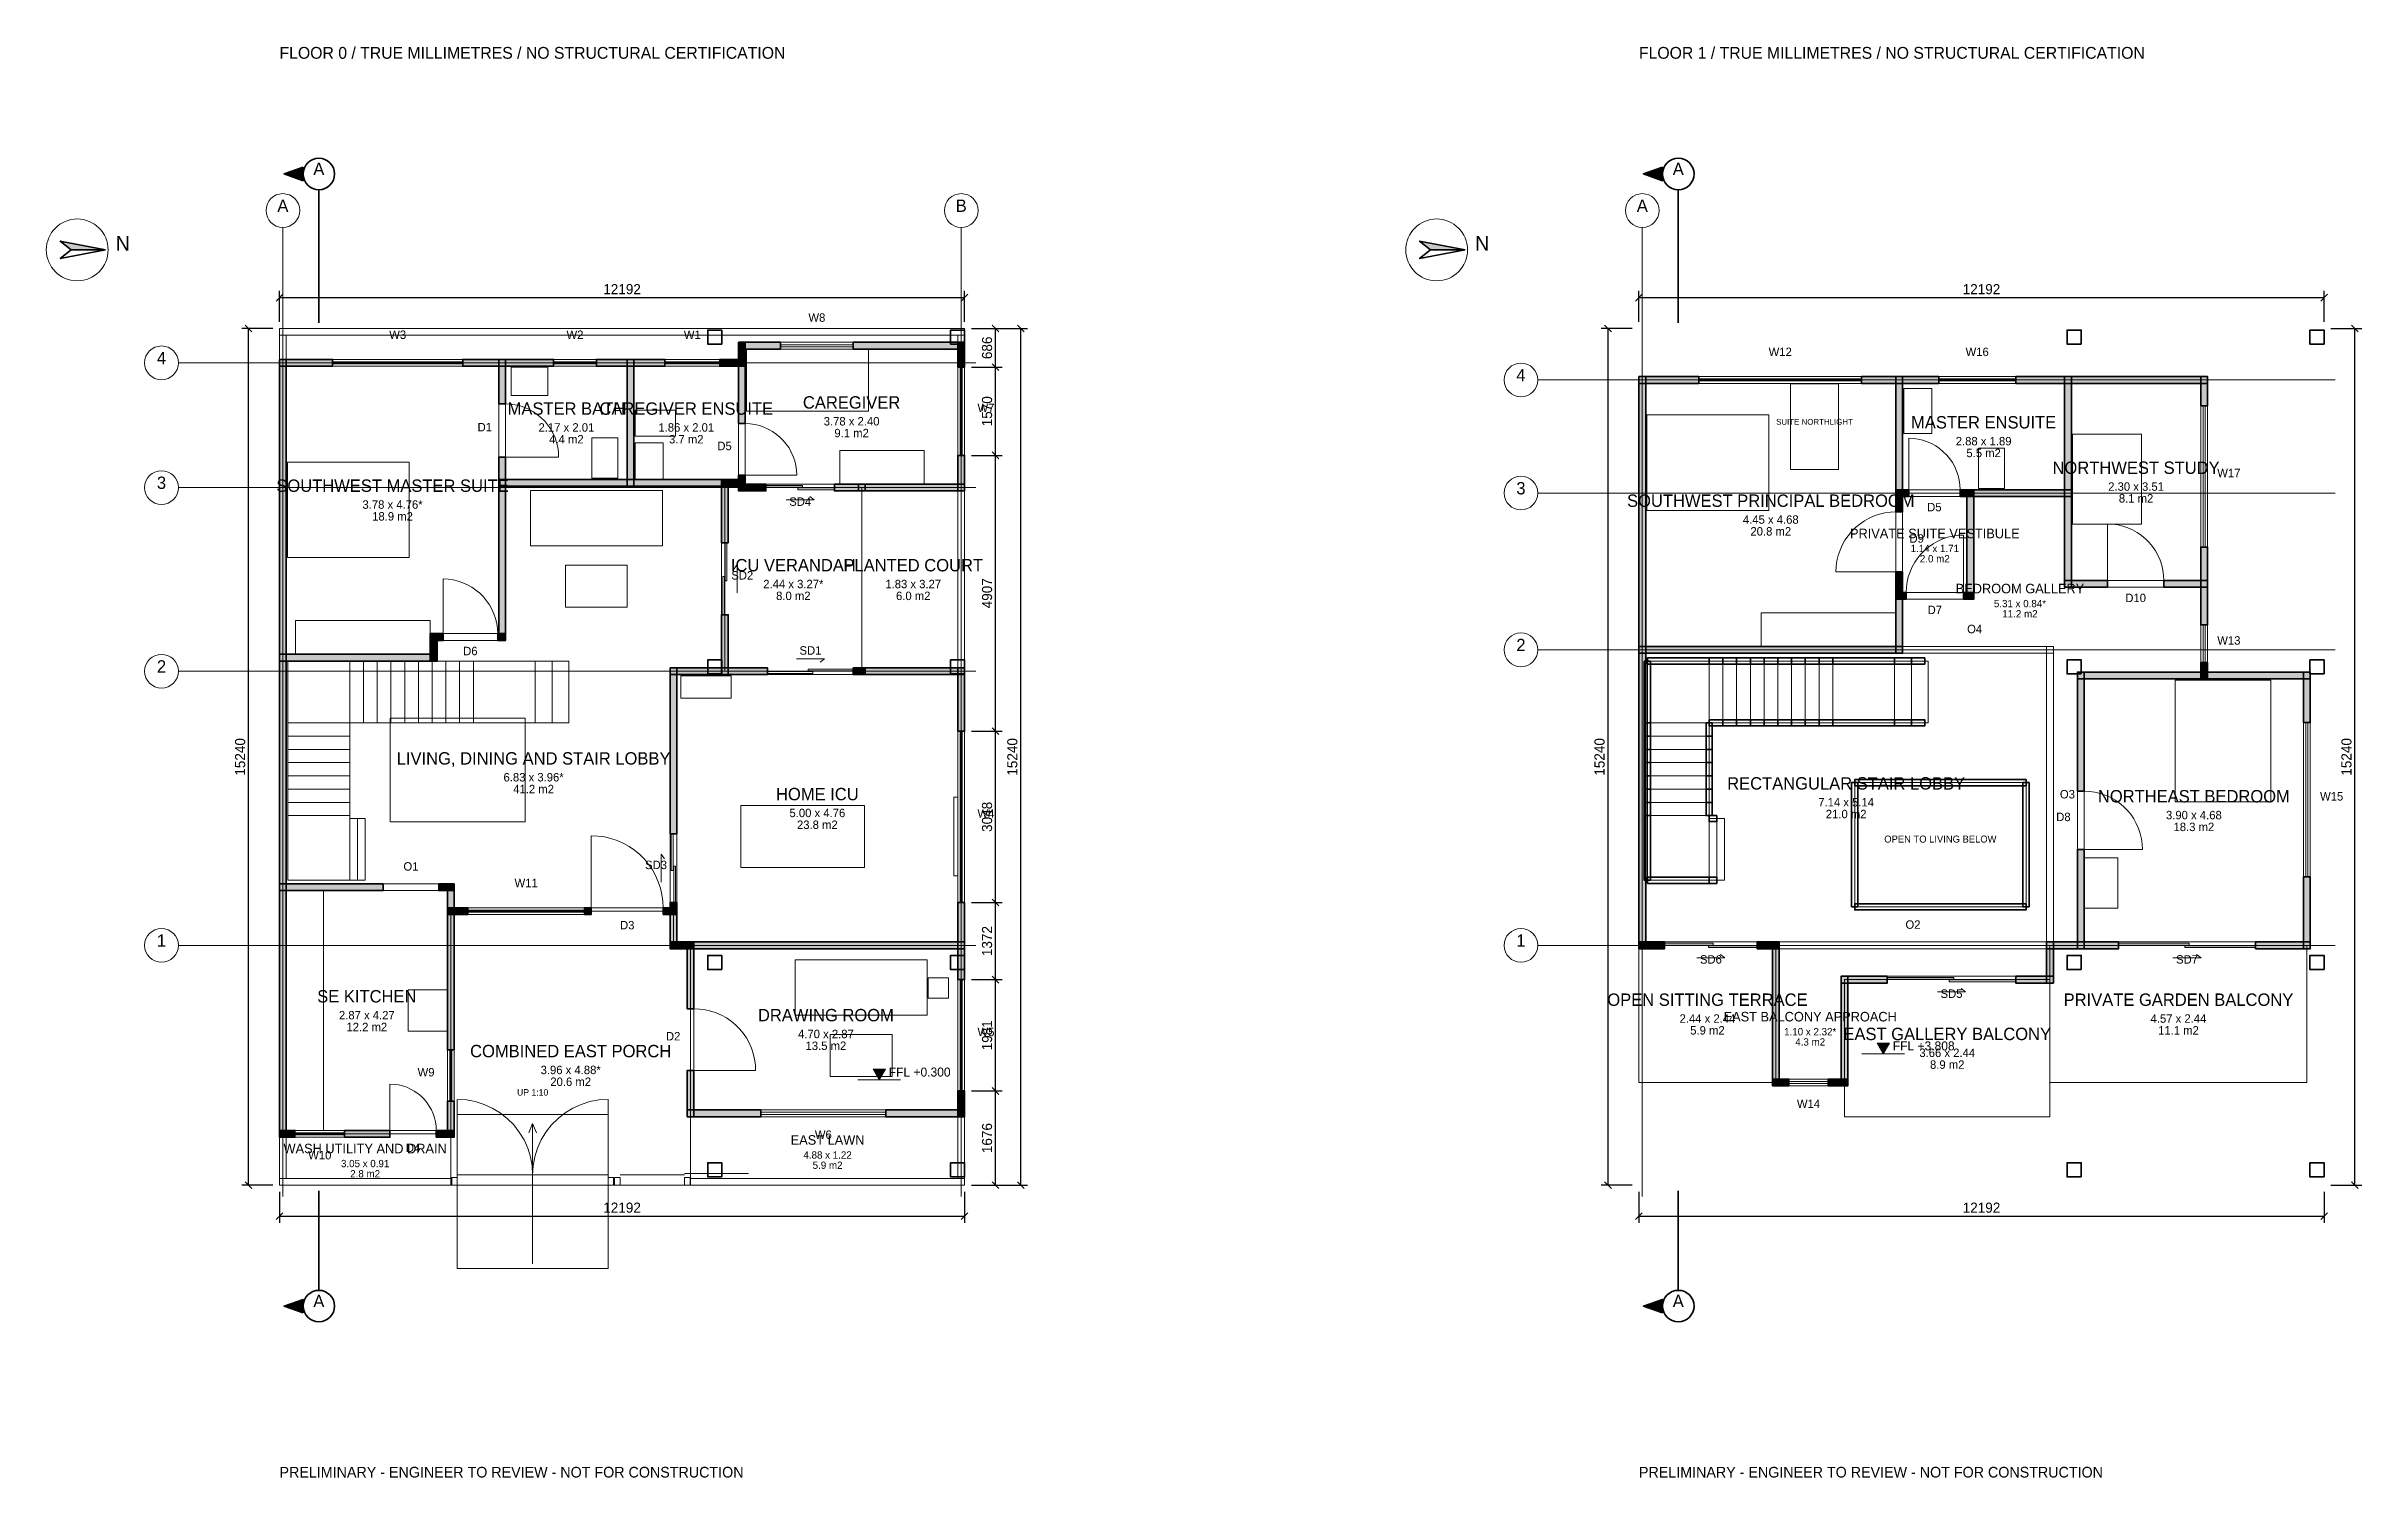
# Model space of a CAD drawing. Header units: millimetres. Extents: x -4150 to 61246, y -5203 to 20261.
# Drawn here: x -4150 to 37054, y -5203 to 20261 of the extents above; entities that cross this region are included whole.
import ezdxf
from ezdxf.enums import TextEntityAlignment as Align

# ---------------------------------------------------------------- set-up
doc = ezdxf.new("R2010")
doc.units = ezdxf.units.MM
for name, color, linetype, lineweight in [('A-ANNO', 7, 'Continuous', 18), ('A-DIMS', 7, 'Continuous', 13), ('A-DOOR', 3, 'Continuous', 18), ('A-FLOR', 8, 'Continuous', 13), ('A-FURN', 8, 'Continuous', 13), ('A-GATE', 30, 'Continuous', 18), ('A-GRID', 8, 'Continuous', 13), ('A-LEVL', 7, 'Continuous', 13), ('A-SECT', 1, 'Continuous', 35), ('A-SITE', 8, 'Continuous', 18), ('A-STAIR', 7, 'Continuous', 18), ('A-TAGS', 1, 'Continuous', 13), ('A-WALL', 7, 'Continuous', 35), ('A-WIND', 4, 'Continuous', 18)]:
    doc.layers.add(name, color=color, linetype=linetype, lineweight=lineweight)
doc.dimstyles.new('FF-ARCH', dxfattribs={"dimtxt": 180, "dimasz": 90, "dimexe": 120, "dimexo": 120, "dimgap": 60, "dimtad": 1, "dimdec": 0, "dimtsz": 60, "dimcen": 2.5, "dimazin": 3, "dimtfac": 1, "dimtmove": 0, "dimatfit": 3})

msp = doc.modelspace()

# ---------------------------------------------------------------- texts
at = {"layer": 'A-ANNO'}
for s, height, p in [('FLOOR 0 / TRUE MILLIMETRES / NO STRUCTURAL CERTIFICATION', 210, (0, 20040)), ('FLOOR 1 / TRUE MILLIMETRES / NO STRUCTURAL CERTIFICATION', 210, (24192, 20040)), ('PRELIMINARY - ENGINEER TO REVIEW - NOT FOR CONSTRUCTION', 190, (0, -5200)), ('PRELIMINARY - ENGINEER TO REVIEW - NOT FOR CONSTRUCTION', 190, (24192, -5200))]:
    msp.add_text(s, height=height, dxfattribs=at).set_placement(p)
for s, height, p in [('N', 260, (-2790, 16550)), ('N', 260, (21402, 16550)), ('CAREGIVER', 220, (10180.8, 13750.328000000001)), ('MASTER BATH', 220, (5105.4, 13640.599999999999)), ('CAREGIVER ENSUITE', 220, (7239, 13640.599999999999)), ('3.78 x 2.40', 150, (10180.8, 13470.828000000001)), ('MASTER ENSUITE', 220, (30326.1, 13396.76)), ('2.17 x 2.01', 150, (5105.4, 13361.099999999999)), ('4.4 m2', 150, (5105.4, 13151.099999999999)), ('1.86 x 2.01', 150, (7239, 13361.099999999999)), ('3.7 m2', 150, (7239, 13151.099999999999)), ('9.1 m2', 150, (10180.8, 13260.828000000001)), ('2.88 x 1.89', 150, (30326.1, 13117.26)), ('5.5 m2', 150, (30326.1, 12907.26)), ('NORTHWEST STUDY', 220, (33038.82, 12589.04)), ('SOUTHWEST MASTER SUITE', 220, (2011.2, 12269)), ('2.30 x 3.51', 150, (33038.82, 12309.54)), ('3.78 x 4.76*', 150, (2011.2, 11989.5)), ('18.9 m2', 150, (2011.2, 11779.5)), ('SOUTHWEST PRINCIPAL BEDROOM', 220, (26538.48, 12002.3)), ('8.1 m2', 150, (33038.82, 12099.54)), ('4.45 x 4.68', 150, (26538.48, 11722.8)), ('20.8 m2', 150, (26538.48, 11512.8)), ('PRIVATE SUITE VESTIBULE', 170, (29457.42, 11459.02)), ('ICU VERANDAH', 220, (9144, 10854.728)), ('PLANTED COURT', 220, (11277.6, 10854.728)), ('1.14 x 1.71', 130, (29457.42, 11224.02)), ('2.0 m2', 130, (29457.42, 11042.02)), ('2.44 x 3.27*', 150, (9144, 10575.228)), ('1.83 x 3.27', 150, (11277.6, 10575.228)), ('8.0 m2', 150, (9144, 10365.228)), ('6.0 m2', 150, (11277.6, 10365.228)), ('BEDROOM GALLERY', 170, (30972.591562499998, 10478.817812500001)), ('5.31 x 0.84*', 130, (30972.591562499998, 10243.817812500001)), ('11.2 m2', 130, (30972.591562499998, 10061.817812500001)), ('LIVING, DINING AND STAIR LOBBY', 220, (4521.829687499999, 7417.535937499999)), ('6.83 x 3.96*', 150, (4521.829687499999, 7138.035937499999)), ('41.2 m2', 150, (4521.829687499999, 6928.035937499999)), ('HOME ICU', 220, (9571.2, 6782.6)), ('RECTANGULAR STAIR LOBBY', 220, (27879.6, 6973.1)), ('NORTHEAST BEDROOM', 220, (34067.520000000004, 6744.5)), ('5.00 x 4.76', 150, (9571.2, 6503.1)), ('7.14 x 5.14', 150, (27879.6, 6693.6)), ('21.0 m2', 150, (27879.6, 6483.6)), ('3.90 x 4.68', 150, (34067.520000000004, 6465)), ('23.8 m2', 150, (9571.2, 6293.1)), ('18.3 m2', 150, (34067.520000000004, 6255)), ('SE KITCHEN', 220, (1554, 3185)), ('OPEN SITTING TERRACE', 220, (25411.2, 3125)), ('PRIVATE GARDEN BALCONY', 220, (33793.2, 3125)), ('2.87 x 4.27', 150, (1554, 2905.5)), ('12.2 m2', 150, (1554, 2695.5)), ('DRAWING ROOM', 220, (9723.6, 2850.2)), ('2.44 x 2.44', 150, (25411.2, 2845.5)), ('EAST BALCONY APPROACH', 170, (27240, 2862.7)), ('4.57 x 2.44', 150, (33793.2, 2845.5)), ('COMBINED EAST PORCH', 220, (5181.6, 2210.6)), ('4.70 x 2.87', 150, (9723.6, 2570.7)), ('13.5 m2', 150, (9723.6, 2360.7)), ('5.9 m2', 150, (25411.2, 2635.5)), ('1.10 x 2.32*', 130, (27240, 2627.7)), ('4.3 m2', 130, (27240, 2445.7)), ('EAST GALLERY BALCONY', 220, (29678.4, 2515.4)), ('11.1 m2', 150, (33793.2, 2635.5)), ('3.96 x 4.88*', 150, (5181.6, 1931.1)), ('3.66 x 2.44', 150, (29678.4, 2235.9)), ('8.9 m2', 150, (29678.4, 2025.9)), ('20.6 m2', 150, (5181.6, 1721.1)), ('EAST LAWN', 170, (9753.6, 669.1)), ('WASH UTILITY AND DRAIN', 170, (1524, 516.6999999999999)), ('3.05 x 0.91', 130, (1524, 281.7)), ('4.88 x 1.22', 130, (9753.6, 434.1)), ('5.9 m2', 130, (9753.6, 252.10000000000002)), ('2.8 m2', 130, (1524, 99.69999999999999))]:
    msp.add_text(s, height=height, dxfattribs=at).set_placement(p, align=Align.BOTTOM_CENTER)
at = {"layer": 'A-FLOR'}
msp.add_text('OPEN TO LIVING BELOW', height=125, dxfattribs=at).set_placement((29556.48, 6057.9), align=Align.BOTTOM_CENTER)
at = {"layer": 'A-GRID'}
for s, p in [('A', (60, 17250)), ('B', (12132, 17250)), ('A', (24252, 17250)), ('4', (-2100, 14540)), ('4', (22092, 14236)), ('3', (-2100, 12321)), ('3', (22092, 12224)), ('2', (22092, 9435)), ('2', (-2100, 9054)), ('1', (-2100, 4177)), ('1', (22092, 4177))]:
    msp.add_text(s, height=220, dxfattribs=at).set_placement(p, align=Align.BOTTOM_CENTER)
at = {"layer": 'A-LEVL'}
for s, p in [('FFL +3.808', (28710, 2398.8)), ('FFL +0.300', (10842, 1933.1999999999998))]:
    msp.add_text(s, height=160, dxfattribs=at).set_placement(p)
at = {"layer": 'A-SECT'}
for p in [(700, 17905), (24892, 17905), (700, -2235), (24892, -2235)]:
    msp.add_text('A', height=220, dxfattribs=at).set_placement(p, align=Align.BOTTOM_CENTER)
at = {"layer": 'A-SITE'}
msp.add_text('UP 1:10', height=115, dxfattribs=at).set_placement((4504.944, 1560), align=Align.BOTTOM_CENTER)
at = {"layer": 'A-TAGS'}
for s, p in [('W8', (9563.099999999999, 15315.2)), ('W3', (2103.12, 15010.4)), ('W2', (5257.8, 15010.4)), ('W1', (7345.68, 15010.4)), ('W12', (26706.6, 14705.6)), ('W16', (30211.8, 14705.6)), ('W7', (12572, 13709.34)), ('D1', (3652.4, 13366.439999999999)), ('D5', (7919.6, 13031.16)), ('W17', (34690.4, 12551.099999999999)), ('SD4', (9265.92, 12041.456)), ('D5', (29449.8, 11943.92)), ('D9', (29134.96, 11385.24)), ('SD2', (8234.8, 10729.92)), ('D7', (29457.42, 10115.12)), ('D10', (33031.2, 10328.48)), ('O4', (30166.08, 9775)), ('D6', (3396.62, 9383.6)), ('SD1', (9448.8, 9394)), ('W13', (34690.4, 9571.68)), ('O3', (31817.2, 6836.1)), ('W4', (12572, 6493.2)), ('D8', (31745.84, 6432.24)), ('W15', (36519.2, 6797.999999999999)), ('SD3', (6700.4, 5578.799999999999)), ('O1', (2339.34, 5551.6)), ('W11', (4389.120000000001, 5256.8)), ('D3', (6187.4400000000005, 4506.8)), ('O2', (29068.8, 4517.2)), ('SD6', (25472.16, 3897.2)), ('SD7', (33945.6, 3897.2)), ('SD5', (29754.6, 3287.6)), ('D2', (7005.2, 2530.7999999999997)), ('W5', (12572, 2607)), ('W9', (2608, 1890.72)), ('W14', (27209.52, 1328.8)), ('W6', (9677.399999999998, 779.2)), ('W10', (716.28, 414.4)), ('D4', (2377.44, 544.4))]:
    msp.add_text(s, height=150, dxfattribs=at).set_placement(p, align=Align.BOTTOM_CENTER)
at = {"layer": 'A-WIND'}
msp.add_text('SUITE NORTHLIGHT', height=105, dxfattribs=at).set_placement((27316.2, 13496.544), align=Align.BOTTOM_CENTER)

# ---------------------------------------------------------------- dimensions: what is measured, and where the dimension line sits
at = {"layer": 'A-DIMS'}
for base, p1, p2 in [((0, 15790), (0, 15240), (12192, 15240)), ((24192, 15790), (24192, 15240), (36384, 15240)), ((0, -550), (0, 0), (12192, 0)), ((24192, -550), (24192, 0), (36384, 0))]:
    msp.add_linear_dim(base=base, p1=p1, p2=p2, dimstyle='FF-ARCH', dxfattribs=at).render()
for base, p1, p2 in [((-550, 0), (0, 0), (0, 15240)), ((12742, 14554.199999999999), (12192, 14554.199999999999), (12192, 15240)), ((13192, 0), (12192, 0), (12192, 15240)), ((23642, 0), (24192, 0), (24192, 15240)), ((36934, 0), (36384, 0), (36384, 15240)), ((12742, 12984.48), (12192, 12984.48), (12192, 14554.199999999999)), ((12742, 8077.2), (12192, 8077.2), (12192, 12984.48)), ((12742, 5029.2), (12192, 5029.2), (12192, 8077.2)), ((12742, 3657.6000000000004), (12192, 3657.6000000000004), (12192, 5029.2)), ((12742, 1676.4), (12192, 1676.4), (12192, 3657.6000000000004)), ((12742, 0), (12192, 0), (12192, 1676.4))]:
    msp.add_linear_dim(base=base, p1=p1, p2=p2, angle=90, dimstyle='FF-ARCH', dxfattribs=at).render()

# ---------------------------------------------------------------- hatches: boundary and pattern name
at = {"layer": 'A-LEVL'}
for points in [[(28430, 2528.8), (28650, 2528.8), (28540, 2338.8)], [(10562, 2063.2), (10782, 2063.2), (10672, 1873.1999999999998)]]:
    msp.add_hatch(color=7, dxfattribs=at).paths.add_polyline_path(points)
at = {"layer": 'A-SECT'}
for points in [[(420, 18110), (80, 17990), (420, 17870)], [(24612, 18110), (24272, 17990), (24612, 17870)], [(420, -2270), (80, -2150), (420, -2030)], [(24612, -2270), (24272, -2150), (24612, -2030)]]:
    msp.add_hatch(color=7, dxfattribs=at).paths.add_polyline_path(points)
at = {"layer": 'A-WALL'}
for points in [[(-3094, 16640), (-3902.5, 16794), (-3710, 16640)], [(21098, 16640), (20289.5, 16794), (20482, 16640)], [(8169.6, 14935.2), (8169.6, 14995.2), (8289.6, 14995.2), (8289.6, 14630.4), (8289.6, 14570.4), (8169.6, 14570.4), (8169.6, 14935.2)], [(8229.6, 14875.2), (8169.6, 14875.2), (8169.6, 14995.2), (8915.4, 14995.2), (8915.4, 14875.2), (8229.6, 14875.2)], [(12192, 14995.2), (12192, 14875.2), (10210.8, 14875.2), (10210.8, 14995.2), (12132, 14995.2), (12192, 14995.2)], [(12072, 14995.2), (12192, 14995.2), (12192, 14554.2), (12072, 14554.2), (12072, 14935.2), (12072, 14995.2)], [(0, 14630.4), (0, 14690.4), (120, 14690.4), (120, 9385.92), (120, 9325.92), (0, 9325.92), (0, 14630.4)], [(60, 14570.4), (0, 14570.4), (0, 14690.4), (944.88, 14690.4), (944.88, 14570.4), (60, 14570.4)], [(4022.4, 14690.4), (4022.4, 14570.4), (3261.36, 14570.4), (3261.36, 14690.4), (3962.4, 14690.4), (4022.4, 14690.4)], [(3902.4, 14690.4), (4022.4, 14690.4), (4022.4, 13898.880000000001), (3902.4, 13898.880000000001), (3902.4, 14630.4), (3902.4, 14690.4)], [(3962.4, 14570.4), (3902.4, 14570.4), (3902.4, 14690.4), (4876.8, 14690.4), (4876.8, 14570.4), (3962.4, 14570.4)], [(6308.4, 14690.4), (6308.4, 14570.4), (5638.8, 14570.4), (5638.8, 14690.4), (6248.4, 14690.4), (6308.4, 14690.4)], [(6188.4, 14630.4), (6188.4, 14690.4), (6308.4, 14690.4), (6308.4, 12496.8), (6308.4, 12436.8), (6188.4, 12436.8), (6188.4, 14630.4)], [(6248.4, 14570.4), (6188.4, 14570.4), (6188.4, 14690.4), (6858, 14690.4), (6858, 14570.4), (6248.4, 14570.4)], [(8289.6, 14690.4), (8289.6, 14570.4), (7833.360000000001, 14570.4), (7833.360000000001, 14690.4), (8229.6, 14690.4), (8289.6, 14690.4)], [(8169.6, 14690.4), (8289.6, 14690.4), (8289.6, 13548.36), (8169.6, 13548.36), (8169.6, 14630.4), (8169.6, 14690.4)], [(24192, 14325.6), (24192, 14385.6), (24312, 14385.6), (24312, 9525), (24312, 9465), (24192, 9465), (24192, 14325.6)], [(24252, 14265.6), (24192, 14265.6), (24192, 14385.6), (25258.8, 14385.6), (25258.8, 14265.6), (24252, 14265.6)], [(28884.96, 14385.6), (28884.96, 14265.6), (28154.4, 14265.6), (28154.4, 14385.6), (28824.96, 14385.6), (28884.96, 14385.6)], [(28764.96, 14325.6), (28764.96, 14385.6), (28884.96, 14385.6), (28884.96, 12313.92), (28884.96, 12253.92), (28764.96, 12253.92), (28764.96, 14325.6)], [(28824.96, 14265.6), (28764.96, 14265.6), (28764.96, 14385.6), (29526, 14385.6), (29526, 14265.6), (28824.96, 14265.6)], [(31887.239999999998, 14385.6), (31887.239999999998, 14265.6), (30897.6, 14265.6), (30897.6, 14385.6), (31827.239999999998, 14385.6), (31887.239999999998, 14385.6)], [(31767.239999999998, 14325.6), (31767.239999999998, 14385.6), (31887.239999999998, 14385.6), (31887.239999999998, 12313.92), (31887.239999999998, 12253.92), (31767.239999999998, 12253.92), (31767.239999999998, 14325.6)], [(34250.4, 14385.6), (34310.4, 14385.6), (34310.4, 14265.6), (31827.239999999998, 14265.6), (31767.239999999998, 14265.6), (31767.239999999998, 14385.6), (34250.4, 14385.6)], [(34190.4, 14385.6), (34310.4, 14385.6), (34310.4, 13868.4), (34190.4, 13868.4), (34190.4, 14325.6), (34190.4, 14385.6)], [(4022.4, 12496.8), (4022.4, 12436.8), (3902.4, 12436.8), (3902.4, 12954), (4022.4, 12954), (4022.4, 12496.8)], [(12192, 12411.456), (12192, 12351.456), (12072, 12351.456), (12072, 12984.48), (12192, 12984.48), (12192, 12411.456)], [(3902.4, 12496.8), (3902.4, 12556.8), (4022.4, 12556.8), (4022.4, 9753.6), (4022.4, 9693.6), (3902.4, 9693.6), (3902.4, 12496.8)], [(6248.4, 12556.8), (6308.4, 12556.8), (6308.4, 12436.8), (3962.4, 12436.8), (3902.4, 12436.8), (3902.4, 12556.8), (6248.4, 12556.8)], [(7924.8, 12556.8), (7984.8, 12556.8), (7984.8, 12436.8), (6248.4, 12436.8), (6188.4, 12436.8), (6188.4, 12556.8), (7924.8, 12556.8)], [(7864.8, 12556.8), (7984.8, 12556.8), (7984.8, 11430), (7864.8, 11430), (7864.8, 12496.8), (7864.8, 12556.8)], [(8229.6, 12556.8), (8289.6, 12556.8), (8289.6, 12436.8), (7924.8, 12436.8), (7864.8, 12436.8), (7864.8, 12556.8), (8229.6, 12556.8)], [(8289.6, 12496.8), (8289.6, 12436.8), (8169.6, 12436.8), (8169.6, 12633.960000000001), (8289.6, 12633.960000000001), (8289.6, 12496.8)], [(8169.6, 12496.8), (8169.6, 12556.8), (8289.6, 12556.8), (8289.6, 12411.456), (8289.6, 12351.456), (8169.6, 12351.456), (8169.6, 12496.8)], [(8229.6, 12351.456), (8169.6, 12351.456), (8169.6, 12471.456), (8656.32, 12471.456), (8656.32, 12351.456), (8229.6, 12351.456)], [(10423.2, 12471.456), (10423.2, 12351.456), (9875.52, 12351.456), (9875.52, 12471.456), (10363.2, 12471.456), (10423.2, 12471.456)], [(12132, 12471.456), (12192, 12471.456), (12192, 12351.456), (10363.2, 12351.456), (10303.2, 12351.456), (10303.2, 12471.456), (12132, 12471.456)], [(28764.96, 12373.92), (28884.96, 12373.92), (28884.96, 11978.64), (28764.96, 11978.64), (28764.96, 12313.92), (28764.96, 12373.92)], [(28824.96, 12253.92), (28764.96, 12253.92), (28764.96, 12373.92), (28992.6, 12373.92), (28992.6, 12253.92), (28824.96, 12253.92)], [(30149.88, 12373.92), (30149.88, 12253.92), (29907, 12253.92), (29907, 12373.92), (30089.88, 12373.92), (30149.88, 12373.92)], [(30029.88, 12313.92), (30029.88, 12373.92), (30149.88, 12373.92), (30149.88, 10485.12), (30149.88, 10425.12), (30029.88, 10425.12), (30029.88, 12313.92)], [(31827.239999999998, 12373.92), (31887.239999999998, 12373.92), (31887.239999999998, 12253.92), (30089.88, 12253.92), (30029.88, 12253.92), (30029.88, 12373.92), (31827.239999999998, 12373.92)], [(31767.239999999998, 12313.92), (31767.239999999998, 12373.92), (31887.239999999998, 12373.92), (31887.239999999998, 10698.48), (31887.239999999998, 10638.48), (31767.239999999998, 10638.48), (31767.239999999998, 12313.92)], [(34310.4, 10698.48), (34310.4, 10638.48), (34190.4, 10638.48), (34190.4, 11353.8), (34310.4, 11353.8), (34310.4, 10698.48)], [(28884.96, 10485.12), (28884.96, 10425.12), (28764.96, 10425.12), (28764.96, 10911.84), (28884.96, 10911.84), (28884.96, 10485.12)], [(31827.239999999998, 10638.48), (31767.239999999998, 10638.48), (31767.239999999998, 10758.48), (32528.28, 10758.48), (32528.28, 10638.48), (31827.239999999998, 10638.48)], [(34310.4, 10758.48), (34310.4, 10638.48), (33534.119999999995, 10638.48), (33534.119999999995, 10758.48), (34250.4, 10758.48), (34310.4, 10758.48)], [(34190.4, 10758.48), (34310.4, 10758.48), (34310.4, 9966.96), (34190.4, 9966.96), (34190.4, 10698.48), (34190.4, 10758.48)], [(28764.96, 10485.12), (28764.96, 10545.12), (28884.96, 10545.12), (28884.96, 9525), (28884.96, 9465), (28764.96, 9465), (28764.96, 10485.12)], [(28824.96, 10425.12), (28764.96, 10425.12), (28764.96, 10545.12), (28946.88, 10545.12), (28946.88, 10425.12), (28824.96, 10425.12)], [(30149.88, 10545.12), (30149.88, 10425.12), (29967.96, 10425.12), (29967.96, 10545.12), (30089.88, 10545.12), (30149.88, 10545.12)], [(7984.8, 9144), (7984.8, 9084), (7864.8, 9084), (7864.8, 10149.84), (7984.8, 10149.84), (7984.8, 9144)], [(2683.2, 9753.6), (2683.2, 9813.6), (2803.2, 9813.6), (2803.2, 9385.92), (2803.2, 9325.92), (2683.2, 9325.92), (2683.2, 9753.6)], [(2743.2, 9693.6), (2683.2, 9693.6), (2683.2, 9813.6), (2910.8399999999997, 9813.6), (2910.8399999999997, 9693.6), (2743.2, 9693.6)], [(4022.4, 9813.6), (4022.4, 9693.6), (3882.3999999999996, 9693.6), (3882.3999999999996, 9813.6), (3962.4, 9813.6), (4022.4, 9813.6)], [(24192, 9525), (24192, 9585), (24312, 9585), (24312, 4267.2), (24312, 4207.2), (24192, 4207.2), (24192, 9525)], [(28824.96, 9585), (28884.96, 9585), (28884.96, 9465), (24252, 9465), (24192, 9465), (24192, 9585), (28824.96, 9585)], [(0, 9385.92), (0, 9445.92), (120, 9445.92), (120, 5301.6), (120, 5241.6), (0, 5241.6), (0, 9385.92)], [(2743.2, 9445.92), (2803.2, 9445.92), (2803.2, 9325.92), (60, 9325.92), (0, 9325.92), (0, 9445.92), (2743.2, 9445.92)], [(6950.4, 9204), (7070.4, 9204), (7070.4, 6248.4), (6950.4, 6248.4), (6950.4, 9144), (6950.4, 9204)], [(7924.8, 9204), (7984.8, 9204), (7984.8, 9084), (7010.4, 9084), (6950.4, 9084), (6950.4, 9204), (7924.8, 9204)], [(7924.8, 9084), (7864.8, 9084), (7864.8, 9204), (8686.8, 9204), (8686.8, 9084), (7924.8, 9084)], [(10423.2, 9204), (10423.2, 9084), (10210.8, 9084), (10210.8, 9204), (10363.2, 9204), (10423.2, 9204)], [(12132, 9204), (12192, 9204), (12192, 9084), (10363.2, 9084), (10303.2, 9084), (10303.2, 9204), (12132, 9204)], [(12072, 9204), (12192, 9204), (12192, 8077.2), (12072, 8077.2), (12072, 9144), (12072, 9204)], [(31995.84, 9127.8), (32115.84, 9127.8), (32115.84, 7010.4), (31995.84, 7010.4), (31995.84, 9067.8), (31995.84, 9127.8)], [(34250.4, 9127.8), (34310.4, 9127.8), (34310.4, 9007.8), (32055.84, 9007.8), (31995.84, 9007.8), (31995.84, 9127.8), (34250.4, 9127.8)], [(34310.4, 9067.8), (34310.4, 9007.8), (34190.4, 9007.8), (34190.4, 9296.4), (34310.4, 9296.4), (34310.4, 9067.8)], [(36079.2, 9127.8), (36139.2, 9127.8), (36139.2, 9007.8), (34250.4, 9007.8), (34190.4, 9007.8), (34190.4, 9127.8), (36079.2, 9127.8)], [(36019.2, 9127.8), (36139.2, 9127.8), (36139.2, 8229.599999999999), (36019.2, 8229.599999999999), (36019.2, 9067.8), (36019.2, 9127.8)], [(32115.84, 4267.2), (32115.84, 4207.2), (31995.84, 4207.2), (31995.84, 5974.08), (32115.84, 5974.08), (32115.84, 4267.2)], [(0, 5301.6), (0, 5361.6), (120, 5361.6), (120, 914.4), (120, 854.4), (0, 854.4), (0, 5301.6)], [(60, 5241.6), (0, 5241.6), (0, 5361.6), (1844.04, 5361.6), (1844.04, 5241.6), (60, 5241.6)], [(3108, 5361.6), (3108, 5241.6), (2834.64, 5241.6), (2834.64, 5361.6), (3048, 5361.6), (3108, 5361.6)], [(2988, 5301.6), (2988, 5361.6), (3108, 5361.6), (3108, 4876.8), (3108, 4816.8), (2988, 4816.8), (2988, 5301.6)], [(36139.2, 4267.2), (36139.2, 4207.2), (36019.2, 4207.2), (36019.2, 5486.4), (36139.2, 5486.4), (36139.2, 4267.2)], [(7070.4, 4876.8), (7070.4, 4816.8), (6950.4, 4816.8), (6950.4, 5029.2), (7070.4, 5029.2), (7070.4, 4876.8)], [(12192, 4267.2), (12192, 4207.2), (12072, 4207.2), (12072, 5029.2), (12192, 5029.2), (12192, 4267.2)], [(2988, 4936.8), (3108, 4936.8), (3108, 2407.92), (2988, 2407.92), (2988, 4876.8), (2988, 4936.8)], [(2988, 4816.8), (2988, 4936.8), (3352.8, 4936.8), (3352.8, 4816.8), (3048, 4816.8), (2988, 4816.8)], [(5547.360000000001, 4936.8), (5547.360000000001, 4816.8), (5425.4400000000005, 4816.8), (5425.4400000000005, 4936.8), (5547.360000000001, 4936.8)], [(7070.4, 4816.8), (6827.52, 4816.8), (6827.52, 4936.8), (7010.4, 4936.8), (7070.4, 4936.8), (7070.4, 4816.8)], [(6950.4, 4876.8), (6950.4, 4936.8), (7070.4, 4936.8), (7070.4, 4267.2), (7070.4, 4207.2), (6950.4, 4207.2), (6950.4, 4876.8)], [(7315.2, 4327.2), (7375.2, 4327.2), (7375.2, 4207.2), (7010.4, 4207.2), (6950.4, 4207.2), (6950.4, 4327.2), (7315.2, 4327.2)], [(7255.2, 4327.2), (7375.2, 4327.2), (7375.2, 3139.4399999999996), (7255.2, 3139.4399999999996), (7255.2, 4267.2), (7255.2, 4327.2)], [(12132, 4327.2), (12192, 4327.2), (12192, 4207.2), (7315.2, 4207.2), (7255.2, 4207.2), (7255.2, 4327.2), (12132, 4327.2)], [(12072, 4327.2), (12192, 4327.2), (12192, 3657.6000000000004), (12072, 3657.6000000000004), (12072, 4267.2), (12072, 4327.2)], [(24252, 4207.2), (24192, 4207.2), (24192, 4327.2), (24649.2, 4327.2), (24649.2, 4207.2), (24252, 4207.2)], [(26690.4, 4327.2), (26690.4, 4207.2), (26295.12, 4207.2), (26295.12, 4327.2), (26630.4, 4327.2), (26690.4, 4327.2)], [(26570.4, 4267.2), (26570.4, 4327.2), (26690.4, 4327.2), (26690.4, 1828.8), (26690.4, 1768.8), (26570.4, 1768.8), (26570.4, 4267.2)], [(31447.2, 4267.2), (31447.2, 4327.2), (31567.2, 4327.2), (31567.2, 3657.6), (31567.2, 3597.6), (31447.2, 3597.6), (31447.2, 4267.2)], [(32055.84, 4327.2), (32115.84, 4327.2), (32115.84, 4207.2), (31507.2, 4207.2), (31447.2, 4207.2), (31447.2, 4327.2), (32055.84, 4327.2)], [(31567.2, 4327.2), (31567.2, 4207.2), (31567.199999999997, 4207.2), (31567.199999999997, 4327.2), (31567.2, 4327.2)], [(32055.84, 4207.2), (31995.84, 4207.2), (31995.84, 4327.2), (32726.4, 4327.2), (32726.4, 4207.2), (32055.84, 4207.2)], [(36139.2, 4327.2), (36139.2, 4207.2), (35164.8, 4207.2), (35164.8, 4327.2), (36079.2, 4327.2), (36139.2, 4327.2)], [(27789.6, 3657.6), (27789.6, 3717.6), (27909.6, 3717.6), (27909.6, 1828.8), (27909.6, 1768.8), (27789.6, 1768.8), (27789.6, 3657.6)], [(27849.6, 3597.6), (27789.6, 3597.6), (27789.6, 3717.6), (28611.6, 3717.6), (28611.6, 3597.6), (27849.6, 3597.6)], [(31567.2, 3717.6), (31567.2, 3597.6), (30897.6, 3597.6), (30897.6, 3717.6), (31507.2, 3717.6), (31567.2, 3717.6)], [(7375.2, 1279.2), (7375.2, 1219.2), (7255.2, 1219.2), (7255.2, 2042.1599999999999), (7375.2, 2042.1599999999999), (7375.2, 1279.2)], [(12192, 1279.2), (12192, 1219.2), (12072, 1219.2), (12072, 1676.4), (12192, 1676.4), (12192, 1279.2)], [(26630.4, 1768.8), (26570.4, 1768.8), (26570.4, 1888.8), (26859, 1888.8), (26859, 1768.8), (26630.4, 1768.8)], [(27909.6, 1888.8), (27909.6, 1768.8), (27560.04, 1768.8), (27560.04, 1888.8), (27849.6, 1888.8), (27909.6, 1888.8)], [(3108, 914.4), (3108, 854.4), (2988, 854.4), (2988, 1493.52), (3108, 1493.52), (3108, 914.4)], [(7315.2, 1219.2), (7255.2, 1219.2), (7255.2, 1339.2), (8564.88, 1339.2), (8564.88, 1219.2), (7315.2, 1219.2)], [(12192, 1339.2), (12192, 1219.2), (10789.919999999998, 1219.2), (10789.919999999998, 1339.2), (12132, 1339.2), (12192, 1339.2)], [(0, 854.4), (0, 974.4), (274.32, 974.4), (274.32, 854.4), (60, 854.4), (0, 854.4)], [(1965.9600000000003, 974.4), (1965.9600000000003, 854.4), (1158.24, 854.4), (1158.24, 974.4), (1965.9600000000003, 974.4)], [(3108, 854.4), (2788.92, 854.4), (2788.92, 974.4), (3048, 974.4), (3108, 974.4), (3108, 854.4)]]:
    msp.add_hatch(color=7, dxfattribs=at).paths.add_polyline_path(points)

# ---------------------------------------------------------------- linework, layer by layer
at = {"layer": 'A-ANNO'}
for centre in [(-3600, 16640), (20592, 16640)]:
    msp.add_circle(centre, 550, dxfattribs=at)
at = {"layer": 'A-DOOR'}
for p, q in [((28992.6, 12373.92), (28992.6, 13288.32)), ((4022.4, 12954), (4967.28, 12954)), ((8289.6, 12633.960000000001), (9204, 12633.960000000001)), ((9015.92, 12191.456), (9515.92, 12191.456)), ((9515.92, 12191.456), (9435.92, 12251.456)), ((29967.96, 10545.12), (29967.96, 11566.2)), ((32528.28, 10758.48), (32528.28, 11764.32)), ((2910.8399999999997, 9813.6), (2910.8399999999997, 10785.16)), ((8144.8, 11039.92), (8084.8, 10959.92)), ((8144.8, 10539.92), (8144.8, 11039.92)), ((28764.96, 10911.84), (27698.16, 10911.84)), ((28764.96, 9585), (31567.2, 9585)), ((31447.2, 4207.2), (31447.2, 9585)), ((31567.2, 4207.2), (31567.2, 9585)), ((9198.8, 9364), (9698.8, 9364)), ((9698.8, 9364), (9618.8, 9304)), ((28764.96, 9465), (31567.2, 9465)), ((5547.360000000001, 4936.8), (5547.360000000001, 6216.96)), ((6790.4, 5388.799999999999), (6790.4, 5888.799999999999)), ((6790.4, 5888.799999999999), (6850.4, 5808.799999999999)), ((32115.84, 5974.08), (33152.16, 5974.08)), ((1844.04, 5361.6), (2834.64, 5361.6)), ((1844.04, 5241.6), (2834.64, 5241.6)), ((26570.4, 4327.2), (31567.199999999997, 4327.2)), ((26570.4, 4207.2), (31567.199999999997, 4207.2)), ((25222.16, 4047.2), (25722.16, 4047.2)), ((25722.16, 4047.2), (25642.16, 4107.2)), ((33695.6, 4047.2), (34195.6, 4047.2)), ((34195.6, 4047.2), (34115.6, 4107.2)), ((29504.6, 3437.6), (30004.6, 3437.6)), ((30004.6, 3437.6), (29924.6, 3497.6)), ((1965.9600000000003, 974.4), (1965.9600000000003, 1797.3600000000001)), ((7375.2, 2042.1599999999999), (8472.48, 2042.1599999999999))]:
    msp.add_line(p, q, dxfattribs=at)
for points in [[(4022.4, 13898.88), (4109.582527489685, 13894.84930849765), (4196.021244394521, 13882.791622429324), (4280.978686059309, 13862.809813721133), (4363.730025546917, 13835.074360119586), (4443.569257606136, 13799.821890735571), (4519.815222059556, 13757.353167208197), (4591.817415222032, 13708.030517712552), (4658.961539768759, 13652.274745703457), (4720.674745703456, 13590.561539768758), (4776.4305177125525, 13523.417415222031), (4825.753167208198, 13451.415222059555), (4868.221890735571, 13375.169257606136), (4903.474360119588, 13295.330025546917), (4931.209813721133, 13212.578686059309), (4951.191622429325, 13127.62124439452), (4963.249308497652, 13041.182527489686), (4967.28, 12954)], [(8289.6, 13548.36), (8373.970187893243, 13544.45933080418), (8457.620559091472, 13532.79060235096), (8539.837438121913, 13513.453368117227), (8619.919379561534, 13486.612606567343), (8697.183152522068, 13452.49731361507), (8770.969569735054, 13411.39854891116), (8840.649111505192, 13363.666952625052), (8905.627296550412, 13309.70975390657), (8965.34975390657, 13249.987296550413), (9019.306952625051, 13185.009111505193), (9067.03854891116, 13115.329569735055), (9108.137313615069, 13041.543152522067), (9142.252606567343, 12964.279379561534), (9169.093368117226, 12884.197438121913), (9188.43060235096, 12801.980559091473), (9200.09933080418, 12718.330187893243), (9204, 12633.960000000001)], [(29907, 12373.92), (29903.09933080418, 12458.290187893243), (29891.43060235096, 12541.940559091472), (29872.093368117225, 12624.157438121912), (29845.252606567345, 12704.239379561533), (29811.13731361507, 12781.503152522067), (29770.038548911158, 12855.289569735054), (29722.30695262505, 12924.969111505192), (29668.349753906572, 12989.947296550412), (29608.62729655041, 13049.66975390657), (29543.64911150519, 13103.62695262505), (29473.969569735054, 13151.35854891116), (29400.183152522066, 13192.457313615068), (29322.919379561532, 13226.572606567343), (29242.83743812191, 13253.413368117226), (29160.620559091472, 13272.75060235096), (29076.970187893243, 13284.41933080418), (28992.6, 13288.32)], [(28764.96, 11978.64), (28666.52811412455, 11974.089219271542), (28568.936014393283, 11960.475702742786), (28473.016322191103, 11937.915596136763), (28379.587390511544, 11906.601374328566), (28289.44632205759, 11866.80019921758), (28203.362168642438, 11818.851640396351), (28122.06936991061, 11763.164778062559), (28046.261487357853, 11700.214712890998), (27976.585287109003, 11630.538512642146), (27913.635221937442, 11554.73063008939), (27857.948359603648, 11473.437831357563), (27809.999800782418, 11387.35367794241), (27770.198625671434, 11297.212609488455), (27738.884403863238, 11203.783677808899), (27716.32429725721, 11107.863985606717), (27702.710780728456, 11010.27188587545), (27698.16, 10911.84)], [(28946.88, 10545.12), (28951.235747268667, 10639.333376480789), (28964.265827374762, 10732.742957652144), (28985.859072269097, 10824.551805902804), (29015.8312559998, 10913.976640510378), (29053.926666463172, 11000.254520316308), (29099.820287049206, 11082.64935287081), (29153.120569568695, 11160.458174514131), (29213.37277480433, 11233.017147814628), (29280.062852185372, 11299.70722519567), (29352.62182548587, 11359.959430431307), (29430.43064712919, 11413.259712950796), (29512.82547968369, 11459.153333536828), (29599.10335948962, 11497.2487440002), (29688.528194097198, 11527.220927730903), (29780.337042347855, 11548.81417262524), (29873.74662351921, 11561.844252731335), (29967.96, 11566.2)], [(33534.119999999995, 10758.48), (33529.829263884596, 10851.287206682568), (33516.99366258606, 10943.302615000619), (33495.72270492895, 11033.741181934103), (33466.19786722408, 11121.831317517686), (33428.671044976574, 11206.821467774273), (33383.462403802274, 11287.986526708559), (33330.95764788755, 11364.634022655711), (33271.60472929723, 11436.110026205453), (33205.910026205456, 11501.804729297228), (33134.43402265571, 11561.157647887556), (33057.78652670856, 11613.662403802275), (32976.62146777427, 11658.871044976575), (32891.631317517684, 11696.397867224077), (32803.5411819341, 11725.922704928947), (32713.10261500062, 11747.193662586054), (32621.08720668257, 11760.029263884597), (32528.28, 11764.32)], [(3882.3999999999996, 9813.6), (3878.2554963212033, 9903.244247320166), (3865.8573447288913, 9992.123681529867), (3845.3113218809835, 10079.480014634433), (3816.7927192000957, 10164.56795320079), (3780.544847348924, 10246.661556938254), (3736.8769603894634, 10325.060432165124), (3686.161617336389, 10399.09570732063), (3628.8315036149033, 10468.135739541249), (3565.3757395412485, 10531.591503614904), (3496.33570732063, 10588.92161733639), (3422.3004321651233, 10639.636960389464), (3343.901556938253, 10683.304847348925), (3261.80795320079, 10719.552719200095), (3176.7200146344326, 10748.071321880985), (3089.363681529867, 10768.617344728891), (3000.484247320165, 10781.015496321204), (2910.8399999999997, 10785.16)], [(32115.84, 7010.4), (32211.45954627901, 7005.97924157807), (32306.263300303668, 6992.754682664421), (32399.442429871502, 6970.8391505328555), (32490.20196350307, 6940.419620776322), (32577.76757285834, 6901.755622097078), (32661.39217903306, 6855.177022099313), (32740.362326372553, 6801.0812129750575), (32814.0042694238, 6739.929721094113), (32881.68972109411, 6672.2442694238), (32942.84121297506, 6598.602326372551), (32996.937022099315, 6519.632179033061), (33043.51562209708, 6436.0075728583415), (33082.179620776325, 6348.44196350307), (33112.59915053286, 6257.682429871501), (33134.51468266442, 6164.503300303668), (33147.73924157807, 6069.699546279009), (33152.16, 5974.08)], [(6827.52, 4936.8), (6822.059063125852, 5054.918263050541), (6805.722843291344, 5172.028782728061), (6778.650715364116, 5287.132413370678), (6741.073649194281, 5399.247131386146), (6693.312239061097, 5507.416413530894), (6635.773968475623, 5610.717397629076), (6568.949733675072, 5708.268756107269), (6493.4096554692, 5799.238215170577), (6409.798215170577, 5882.849655469199), (6318.828756107269, 5958.3897336750715), (6221.277397629076, 6025.213968475623), (6117.976413530894, 6082.752239061097), (6009.8071313861465, 6130.51364919428), (5897.692413370678, 6168.0907153641165), (5782.588782728061, 6195.162843291344), (5665.4782630505415, 6211.4990631258515), (5547.360000000001, 6216.96)], [(7375.2, 3139.4399999999996), (7476.4442254718915, 3134.759196965015), (7576.824670909766, 3120.756722821151), (7675.484925746295, 3097.5520417406706), (7771.583255473839, 3065.343127880811), (7864.299783026479, 3024.4047763380822), (7952.843483682065, 2975.086258693391), (8036.458933806231, 2917.808343150061), (8114.432755860495, 2853.0597046878847), (8186.099704687885, 2781.392755860494), (8250.84834315006, 2703.41893380623), (8308.126258693392, 2619.803483682065), (8357.444776338083, 2531.2597830264795), (8398.383127880812, 2438.543255473839), (8430.59204174067, 2342.4449257462948), (8453.796722821151, 2243.784670909766), (8467.799196965016, 2143.404225471892), (8472.48, 2042.1599999999999)], [(2788.92, 974.4), (2785.4093977237617, 1050.333169103919), (2774.907542115864, 1125.6185031823247), (2757.5040313055033, 1199.6136943097213), (2733.347345910609, 1271.6874416053793), (2702.6435822535623, 1341.22483726986), (2665.6546940200433, 1407.6326127615487), (2622.696257362546, 1470.344200354673), (2574.1347785159137, 1528.8245668953707), (2520.384566895371, 1582.5747785159137), (2461.904200354673, 1631.1362573625458), (2399.192612761549, 1674.0946940200433), (2332.78483726986, 1711.083582253562), (2263.2474416053797, 1741.7873459106086), (2191.1736943097217, 1765.9440313055031), (2117.178503182325, 1783.3475421158637), (2041.8931691039193, 1793.8493977237617), (1965.9600000000003, 1797.3600000000001)]]:
    msp.add_lwpolyline(points, dxfattribs=at)
for points in [[(8656.32, 12417.456), (9305.92, 12417.456), (9305.92, 12449.456), (8656.32, 12449.456)], [(9225.92, 12373.456), (9875.52, 12373.456), (9875.52, 12405.456), (9225.92, 12405.456)], [(7962.8, 10749.92), (7962.8, 11430), (7930.8, 11430), (7930.8, 10749.92)], [(7918.8, 10149.84), (7918.8, 10829.92), (7886.8, 10829.92), (7886.8, 10149.84)], [(8686.8, 9138), (9488.8, 9138), (9488.8, 9106), (8686.8, 9106)], [(9408.8, 9182), (10210.8, 9182), (10210.8, 9150), (9408.8, 9150)], [(6972.4, 5598.8), (6972.4, 6248.4), (7004.4, 6248.4), (7004.4, 5598.8)], [(7016.4, 5029.2), (7016.4, 5678.8), (7048.4, 5678.8), (7048.4, 5029.2)], [(24649.2, 4273.2), (25512.16, 4273.2), (25512.16, 4305.2), (24649.2, 4305.2)], [(25432.16, 4229.2), (26295.12, 4229.2), (26295.12, 4261.2), (25432.16, 4261.2)], [(32726.4, 4273.2), (33985.6, 4273.2), (33985.6, 4305.2), (32726.4, 4305.2)], [(33905.6, 4229.2), (35164.8, 4229.2), (35164.8, 4261.2), (33905.6, 4261.2)], [(28611.6, 3663.6), (29794.6, 3663.6), (29794.6, 3695.6), (28611.6, 3695.6)], [(29714.6, 3619.6), (30897.6, 3619.6), (30897.6, 3651.6), (29714.6, 3651.6)]]:
    msp.add_lwpolyline(points, close=True, dxfattribs=at)
at = {"layer": 'A-FLOR'}
for points in [[(0, 9385.92), (0, 9445.92), (0, 14570.4), (0, 14630.4), (0, 14690.4), (120, 14690.4), (3902.4, 14690.4), (3962.4, 14690.4), (4022.4, 14690.4), (6188.4, 14690.4), (6248.4, 14690.4), (6308.4, 14690.4), (8169.6, 14690.4), (8169.6, 14875.2), (8169.6, 14935.2), (8169.6, 14995.2), (8289.6, 14995.2), (12072, 14995.2), (12132, 14995.2), (12192, 14995.2), (12192, 14875.2), (12192, 12471.456), (12192, 12411.456), (12192, 12351.456), (12072, 12351.456), (12072, 9204), (12192, 9204), (12192, 9144), (12192, 9084), (12192, 4327.2), (12192, 4267.2), (12192, 4207.2), (12192, 1339.2), (12192, 1279.2), (12192, 1219.2), (12072, 1219.2), (12072, 120), (7305.472, 120), (7305.472, 140), (7205.472, 140), (7205.472, 0), (6062.472, 0), (6062.472, 140), (5962.472, 140), (5962.472, 120), (5946.064, 120), (5946.064, 140), (5846.064, 140), (5846.064, 1260), (3163.824, 1260), (3163.824, 140), (3063.824, 140), (3063.824, 120), (120, 120), (120, 854.4), (0, 854.4), (0, 914.4), (0, 974.4), (0, 5241.6), (0, 5301.6), (0, 5361.6), (0, 9325.92), (0, 9385.92)], [(8289.6, 12471.456), (8289.6, 14875.2), (12072, 14875.2), (12072, 12471.456)], [(3902.4, 14570.4), (3902.4, 9813.6), (2683.2, 9813.6), (2683.2, 9445.92), (120, 9445.92), (120, 14570.4)], [(4022.4, 12556.8), (4022.4, 14570.4), (6188.4, 14570.4), (6188.4, 12556.8)], [(8169.6, 12556.8), (6308.4, 12556.8), (6308.4, 14570.4), (8169.6, 14570.4)], [(26570.4, 1828.8), (24192, 1828.8), (24192, 4207.2), (24192, 4267.2), (24192, 4327.2), (24192, 9465), (24192, 9525), (24192, 9585), (24192, 14265.6), (24192, 14325.6), (24192, 14385.6), (24312, 14385.6), (28764.96, 14385.6), (28824.96, 14385.6), (28884.96, 14385.6), (31767.239999999998, 14385.6), (31827.239999999998, 14385.6), (31887.239999999998, 14385.6), (34190.4, 14385.6), (34250.4, 14385.6), (34310.4, 14385.6), (34310.4, 14265.6), (34310.4, 10758.48), (34310.4, 10698.48), (34310.4, 10638.48), (34310.4, 9127.8), (36019.2, 9127.8), (36079.2, 9127.8), (36139.2, 9127.8), (36139.2, 9007.8), (36139.2, 4327.2), (36139.2, 4267.2), (36139.2, 4207.2), (36079.2, 4207.2), (36079.2, 1828.8), (31507.2, 1828.8), (31507.2, 1219.2), (27849.6, 1219.2), (27849.6, 1768.8), (27789.6, 1768.8), (26690.4, 1768.8), (26630.4, 1768.8), (26570.4, 1768.8), (26570.4, 1828.8)], [(24312, 9585), (24312, 14265.6), (28764.96, 14265.6), (28764.96, 9585)], [(28884.96, 12373.92), (28884.96, 14265.6), (31767.239999999998, 14265.6), (31767.239999999998, 12373.92)], [(31887.239999999998, 10758.48), (31887.239999999998, 14265.6), (34190.4, 14265.6), (34190.4, 10758.48)], [(2803.2, 9325.92), (2803.2, 9693.6), (4022.4, 9693.6), (4022.4, 12436.8), (7864.8, 12436.8), (7864.8, 9204), (6950.4, 9204), (6950.4, 4936.8), (3108, 4936.8), (3108, 5361.6), (120, 5361.6), (120, 9325.92)], [(7924.8, 12496.8), (7924.8, 9144), (10363.2, 9144), (10363.2, 12411.456), (8229.6, 12411.456), (8229.6, 12496.8)], [(10363.2, 9144), (12192, 9144), (12192, 12411.456), (10363.2, 12411.456)], [(28884.96, 10545.12), (28884.96, 12253.92), (30029.88, 12253.92), (30029.88, 10545.12)], [(31567.2, 4327.2), (31567.2, 9585), (28884.96, 9585), (28884.96, 10425.12), (30149.88, 10425.12), (30149.88, 12253.92), (31767.239999999998, 12253.92), (31767.239999999998, 10638.48), (34190.4, 10638.48), (34190.4, 9127.8), (31995.84, 9127.8), (31995.84, 4327.2)], [(7070.4, 4327.2), (7070.4, 9084), (12072, 9084), (12072, 4327.2)], [(24312, 4327.2), (24312, 9465), (31447.2, 9465), (31447.2, 4327.2)], [(25579.5, 6524.8), (25442, 6524.8), (25442, 6574.8), (25442, 6810.514), (25442, 7046.229), (25442, 7281.943), (25442, 7517.657), (25442, 7753.371), (25442, 7989.086), (25442, 8224.8), (25686.444, 8224.8), (25930.889, 8224.8), (26175.333, 8224.8), (26419.778, 8224.8), (26664.222, 8224.8), (26908.667, 8224.8), (27153.111, 8224.8), (27397.556, 8224.8), (27642, 8224.8), (28742, 8224.8), (29042, 8224.8), (29342, 8224.8), (29342, 9324.8), (29042, 9324.8), (28742, 9324.8), (27642, 9324.8), (27397.556, 9324.8), (27153.111, 9324.8), (26908.667, 9324.8), (26664.222, 9324.8), (26419.778, 9324.8), (26175.333, 9324.8), (25930.889, 9324.8), (25686.444, 9324.8), (25442, 9324.8), (24342, 9324.8), (24342, 8224.8), (24342, 7989.086), (24342, 7753.371), (24342, 7517.657), (24342, 7281.943), (24342, 7046.229), (24342, 6810.514), (24342, 6574.8), (24342, 5424.8), (25442, 5424.8), (25579.5, 5424.8), (25717, 5424.8), (25717, 6524.8), (25579.5, 6524.8)], [(32115.84, 4327.2), (32115.84, 9007.8), (36019.2, 9007.8), (36019.2, 4327.2)], [(31080.48, 7162.8), (28032.48, 7162.8), (28032.48, 4953), (31080.48, 4953), (31080.48, 7162.8)], [(120, 974.4), (120, 5241.6), (2988, 5241.6), (2988, 974.4)], [(3048, 4876.8), (3048, 0), (7315.2, 0), (7315.2, 4267.2), (7010.4, 4267.2), (7010.4, 4876.8)], [(7375.2, 4207.2), (12072, 4207.2), (12072, 1339.2), (7375.2, 1339.2)], [(26630.4, 1828.8), (24192, 1828.8), (24192, 4267.2), (26630.4, 4267.2)], [(26690.4, 4207.2), (31447.2, 4207.2), (31447.2, 3717.6), (27789.6, 3717.6), (27789.6, 1888.8), (26690.4, 1888.8)], [(36079.2, 1828.8), (31507.2, 1828.8), (31507.2, 4267.2), (36079.2, 4267.2)], [(31507.2, 1219.2), (27849.6, 1219.2), (27849.6, 3657.6), (31507.2, 3657.6)], [(0, 914.4), (0, 0), (2133.6, 0), (3048, 0), (3048, 914.4), (2133.6, 914.4)], [(12192, 0), (7315.2, 0), (7315.2, 1219.2), (12192, 1219.2)]]:
    msp.add_lwpolyline(points, close=True, dxfattribs=at)
for points in [[(26570.3, 1828.8), (24192, 1828.8), (24192, 4207.099999999999)], [(36079.2, 4207.099999999999), (36079.2, 1828.8)], [(31507.2, 1219.2), (27849.6, 1219.2), (27849.6, 1768.7)], [(31507.2, 1828.7), (31507.2, 1219.2)], [(36079.2, 1828.8), (31507.3, 1828.8)]]:
    msp.add_lwpolyline(points, dxfattribs=at)
at = {"layer": 'A-FURN'}
for points in [[(10479.6, 13771.455999999998), (10479.6, 14871.456), (8309.6, 14871.456), (8309.6, 13771.455999999998)], [(4772.400000000001, 14050.4), (4772.400000000001, 14550.4), (4122.4, 14550.4), (4122.4, 14050.4)], [(29404.96, 13373.92), (29404.96, 14173.92), (28904.96, 14173.92), (28904.96, 13373.92)], [(7048.4, 13326.8), (7048.4, 13786.8), (6328.4, 13786.8), (6328.4, 13326.8)], [(26502, 12005.000000000002), (26502, 13705.000000000002), (24332, 13705.000000000002), (24332, 12005.000000000002)], [(6018.4, 12576.8), (6018.4, 13296.8), (5558.399999999999, 13296.8), (5558.399999999999, 12576.8)], [(6828.400000000001, 12556.8), (6828.400000000001, 13206.799999999997), (6328.4, 13206.799999999997), (6328.4, 12556.8)], [(33137.24, 11758.48), (33137.24, 13358.48), (31907.239999999998, 13358.48), (31907.239999999998, 11758.48)], [(2310, 11165.920000000002), (2310, 12865.92), (139.99999999999997, 12865.92), (139.99999999999997, 11165.920000000002)], [(11472, 12471.456), (11472, 13071.456), (9972, 13071.456), (9972, 12471.456)], [(30697.24, 12393.92), (30697.24, 13113.92), (30237.239999999998, 13113.92), (30237.239999999998, 12393.92)], [(6813.799999999999, 11376.72), (6813.799999999999, 12356.72), (4463.8, 12356.72), (4463.8, 11376.72)], [(6188.799999999999, 10281.719999999998), (6188.799999999999, 11031.719999999998), (5088.8, 11031.719999999998), (5088.8, 10281.719999999998)], [(2683.2, 9445.92), (2683.2, 10045.919999999998), (283.1999999999999, 10045.919999999998), (283.1999999999999, 9445.92)], [(28764.96, 9585), (28764.96, 10185), (26364.96, 10185), (26364.96, 9585)], [(8040.399999999998, 8664), (8040.399999999998, 9063.999999999998), (7140.399999999999, 9063.999999999998), (7140.399999999999, 8664)], [(35435.84, 6817.8), (35435.84, 8987.8), (33735.840000000004, 8987.8), (33735.840000000004, 6817.8)], [(4370.000000000002, 6466.799999999996), (4370.000000000002, 8306.799999999996), (1970.0000000000016, 8306.799999999996), (1970.0000000000016, 6466.799999999996)], [(10411.639999999998, 5652.68), (10411.639999999998, 6752.679999999999), (8211.64, 6752.679999999999), (8211.64, 5652.68)], [(12072, 5502.679999999999), (12072, 6902.68), (12001.999999999998, 6902.68), (12001.999999999998, 5502.679999999999)], [(32715.84, 4927.2), (32715.84, 5827.200000000001), (32115.84, 5827.200000000001), (32115.84, 4927.2)], [(780, 974.4000000000002), (780, 5241.6), (125, 5241.6), (125, 974.4000000000002)], [(11525.200000000003, 3027.2), (11525.200000000003, 4007.1999999999994), (9175.2, 4007.1999999999994), (9175.2, 3027.2)], [(2988, 2738), (2988, 3478), (2288.0000000000005, 3478), (2288.0000000000005, 2738)], [(11905.2, 3327.1999999999994), (11905.2, 3687.1999999999994), (11545.2, 3687.1999999999994), (11545.2, 3327.1999999999994)], [(10900.200000000003, 1932.1999999999994), (10900.200000000003, 2682.1999999999994), (9800.2, 2682.1999999999994), (9800.2, 1932.1999999999994)]]:
    msp.add_lwpolyline(points, close=True, dxfattribs=at)
at = {"layer": 'A-GATE'}
for p, q in [((3163.824, 185), (3163.824, 1526.1200000000001)), ((5846.064, 185), (5846.064, 1526.1200000000001)), ((3163.824, 185), (5846.064, 185)), ((6062.472, 185), (7205.472, 185)), ((7205.472, 210), (8348.472, 210))]:
    msp.add_line(p, q, dxfattribs=at)
for points in [[(4504.944, 185), (4495.165725230382, 346.6541526240188), (4465.973490186427, 505.9510236893295), (4417.7929833902635, 660.5677061104853), (4351.3267851240325, 808.2495404913388), (4267.5441222273, 946.8429931360876), (4167.666734587227, 1074.3270594198952), (4053.1510594198953, 1188.8427345872271), (3925.666993136088, 1288.7201222273004), (3787.0735404913394, 1372.502785124033), (3639.3917061104858, 1438.9689833902635), (3484.77502368933, 1487.149490186427), (3325.478152624019, 1516.3417252303823), (3163.824, 1526.1200000000001)], [(4504.944, 185), (4514.722274769618, 346.6541526240188), (4543.914509813573, 505.9510236893295), (4592.095016609736, 660.5677061104853), (4658.561214875967, 808.2495404913388), (4742.3438777727, 946.8429931360876), (4842.2212654127725, 1074.3270594198952), (4956.736940580105, 1188.8427345872271), (5084.221006863912, 1288.7201222273004), (5222.8144595086615, 1372.502785124033), (5370.496293889515, 1438.9689833902635), (5525.112976310671, 1487.149490186427), (5684.409847375981, 1516.3417252303823), (5846.064, 1526.1200000000001)]]:
    msp.add_lwpolyline(points, dxfattribs=at)
at = {"layer": 'A-GRID'}
for p, q in [((60, -200), (60, 17040)), ((12132, -200), (12132, 17040)), ((24252, -200), (24252, 17040)), ((-1800, 14630), (12392, 14630)), ((22392, 14326), (36584, 14326)), ((-1800, 12411), (12392, 12411)), ((22392, 12314), (36584, 12314)), ((22392, 9525), (36584, 9525)), ((-1800, 9144), (12392, 9144)), ((-1800, 4267), (12392, 4267)), ((22392, 4267), (36584, 4267))]:
    msp.add_line(p, q, dxfattribs=at)
for centre in [(60, 17340), (12132, 17340), (24252, 17340), (-2100, 14630), (22092, 14326), (-2100, 12411), (22092, 12314), (22092, 9525), (-2100, 9144), (-2100, 4267), (22092, 4267)]:
    msp.add_circle(centre, 300, dxfattribs=at)
at = {"layer": 'A-LEVL'}
for p, q in [((28160, 2338.8), (28920, 2338.8)), ((10292, 1873.1999999999998), (11052, 1873.1999999999998))]:
    msp.add_line(p, q, dxfattribs=at)
for points in [[(28430, 2528.8), (28650, 2528.8), (28540, 2338.8)], [(10562, 2063.2), (10782, 2063.2), (10672, 1873.1999999999998)]]:
    msp.add_lwpolyline(points, close=True, dxfattribs=at)
at = {"layer": 'A-SECT'}
for p, q in [((700, 17410), (700, 17710)), ((700, 15340), (700, 17410)), ((24892, 17410), (24892, 17710)), ((24892, 15340), (24892, 17410)), ((700, -100), (700, -1570)), ((24892, -100), (24892, -1570)), ((700, -1570), (700, -1870)), ((24892, -1570), (24892, -1870))]:
    msp.add_line(p, q, dxfattribs=at)
for points in [[(420, 18110), (80, 17990), (420, 17870)], [(24612, 18110), (24272, 17990), (24612, 17870)], [(420, -2270), (80, -2150), (420, -2030)], [(24612, -2270), (24272, -2150), (24612, -2030)]]:
    msp.add_lwpolyline(points, close=True, dxfattribs=at)
for centre in [(700, 17990), (24892, 17990), (700, -2150), (24892, -2150)]:
    msp.add_circle(centre, 280, dxfattribs=at)
at = {"layer": 'A-SITE'}
msp.add_line((4504.944, -1400), (4504.944, 1100), dxfattribs=at)
for points in [[(12192, 15120), (12192, 15240), (0, 15240), (0, 15120)], [(120, 14690.4), (120, 15120), (0, 15120), (0, 14690.4)], [(12192, 14995.2), (12192, 15120), (12072, 15120), (12072, 14995.2)], [(12192, 9204), (12192, 12351.456), (12072, 12351.456), (12072, 9204)], [(3163.824, -1480), (5846.064, -1480), (5846.064, 1260), (3163.824, 1260)], [(120, 120), (120, 854.4), (0, 854.4), (0, 120)], [(12192, 120), (12192, 1219.2), (12072, 1219.2), (12072, 120)], [(3063.824, 0), (3063.824, 120), (0, 120), (0, 0)], [(5962.472, 0), (5962.472, 120), (5946.064, 120), (5946.064, 0)], [(12192, 0), (12192, 120), (7305.472, 120), (7305.472, 0)]]:
    msp.add_lwpolyline(points, close=True, dxfattribs=at)
msp.add_lwpolyline([(4434.944, 930), (4504.944, 1100), (4574.944, 930)], dxfattribs=at)
at = {"layer": 'A-STAIR'}
for points in [[(150, 8224.8), (1250, 8224.8), (1250, 9324.8), (150, 9324.8)], [(1250, 8224.8), (1494.4444444444443, 8224.8), (1494.4444444444443, 9324.8), (1250, 9324.8)], [(1494.4444444444443, 8224.8), (1738.888888888889, 8224.8), (1738.888888888889, 9324.8), (1494.4444444444443, 9324.8)], [(1738.888888888889, 8224.8), (1983.3333333333335, 8224.8), (1983.3333333333335, 9324.8), (1738.888888888889, 9324.8)], [(1983.3333333333335, 8224.8), (2227.777777777778, 8224.8), (2227.777777777778, 9324.8), (1983.3333333333335, 9324.8)], [(2227.777777777778, 8224.8), (2472.222222222222, 8224.8), (2472.222222222222, 9324.8), (2227.777777777778, 9324.8)], [(2472.222222222222, 8224.8), (2716.666666666667, 8224.8), (2716.666666666667, 9324.8), (2472.222222222222, 9324.8)], [(2716.666666666667, 8224.8), (2961.1111111111113, 8224.8), (2961.1111111111113, 9324.8), (2716.666666666667, 9324.8)], [(2961.1111111111113, 8224.8), (3205.5555555555557, 8224.8), (3205.5555555555557, 9324.8), (2961.1111111111113, 9324.8)], [(3205.5555555555557, 8224.8), (3450, 8224.8), (3450, 9324.8), (3205.5555555555557, 9324.8)], [(3450, 8224.8), (4550, 8224.8), (4550, 9324.8), (3450, 9324.8)], [(4550, 8224.8), (4850, 8224.8), (4850, 9324.8), (4550, 9324.8)], [(4850, 8224.8), (5150, 8224.8), (5150, 9324.8), (4850, 9324.8)], [(24342, 8224.8), (25442, 8224.8), (25442, 9324.8), (24342, 9324.8)], [(25442, 8224.8), (25686.444444444445, 8224.8), (25686.444444444445, 9324.8), (25442, 9324.8)], [(25686.444444444445, 8224.8), (25930.88888888889, 8224.8), (25930.88888888889, 9324.8), (25686.444444444445, 9324.8)], [(25930.88888888889, 8224.8), (26175.333333333332, 8224.8), (26175.333333333332, 9324.8), (25930.88888888889, 9324.8)], [(26175.333333333332, 8224.8), (26419.777777777777, 8224.8), (26419.777777777777, 9324.8), (26175.333333333332, 9324.8)], [(26419.777777777777, 8224.8), (26664.222222222223, 8224.8), (26664.222222222223, 9324.8), (26419.777777777777, 9324.8)], [(26664.222222222223, 8224.8), (26908.666666666668, 8224.8), (26908.666666666668, 9324.8), (26664.222222222223, 9324.8)], [(26908.666666666668, 8224.8), (27153.11111111111, 8224.8), (27153.11111111111, 9324.8), (26908.666666666668, 9324.8)], [(27153.11111111111, 8224.8), (27397.555555555555, 8224.8), (27397.555555555555, 9324.8), (27153.11111111111, 9324.8)], [(27397.555555555555, 8224.8), (27642, 8224.8), (27642, 9324.8), (27397.555555555555, 9324.8)], [(27642, 8224.8), (28742, 8224.8), (28742, 9324.8), (27642, 9324.8)], [(28742, 8224.8), (29042, 8224.8), (29042, 9324.8), (28742, 9324.8)], [(29042, 8224.8), (29342, 8224.8), (29342, 9324.8), (29042, 9324.8)], [(150, 7989.085714285714), (1250, 7989.085714285714), (1250, 8224.8), (150, 8224.8)], [(150, 7753.371428571429), (1250, 7753.371428571429), (1250, 7989.085714285714), (150, 7989.085714285714)], [(24342, 7989.085714285714), (25442, 7989.085714285714), (25442, 8224.8), (24342, 8224.8)], [(24342, 7753.371428571429), (25442, 7753.371428571429), (25442, 7989.085714285714), (24342, 7989.085714285714)], [(150, 7517.657142857143), (1250, 7517.657142857143), (1250, 7753.371428571429), (150, 7753.371428571429)], [(150, 7281.942857142857), (1250, 7281.942857142857), (1250, 7517.657142857143), (150, 7517.657142857143)], [(24342, 7517.657142857143), (25442, 7517.657142857143), (25442, 7753.371428571429), (24342, 7753.371428571429)], [(24342, 7281.942857142857), (25442, 7281.942857142857), (25442, 7517.657142857143), (24342, 7517.657142857143)], [(150, 7046.228571428572), (1250, 7046.228571428572), (1250, 7281.942857142857), (150, 7281.942857142857)], [(150, 6810.5142857142855), (1250, 6810.5142857142855), (1250, 7046.228571428572), (150, 7046.228571428572)], [(24342, 7046.228571428572), (25442, 7046.228571428572), (25442, 7281.942857142857), (24342, 7281.942857142857)], [(24342, 6810.5142857142855), (25442, 6810.5142857142855), (25442, 7046.228571428572), (24342, 7046.228571428572)], [(150, 6574.8), (1250, 6574.8), (1250, 6810.5142857142855), (150, 6810.5142857142855)], [(24342, 6574.8), (25442, 6574.8), (25442, 6810.5142857142855), (24342, 6810.5142857142855)], [(150, 5424.8), (1250, 5424.8), (1250, 6574.8), (150, 6574.8)], [(1250, 5424.8), (1387.5, 5424.8), (1387.5, 6524.8), (1250, 6524.8)], [(1387.5, 5424.8), (1525, 5424.8), (1525, 6524.8), (1387.5, 6524.8)], [(24342, 5424.8), (25442, 5424.8), (25442, 6574.8), (24342, 6574.8)], [(25442, 5424.8), (25579.5, 5424.8), (25579.5, 6524.8), (25442, 6524.8)], [(25579.5, 5424.8), (25717, 5424.8), (25717, 6524.8), (25579.5, 6524.8)]]:
    msp.add_lwpolyline(points, close=True, dxfattribs=at)
at = {"layer": 'A-WALL'}
for points in [[(-3094, 16640), (-3902.5, 16794), (-3710, 16640)], [(-3094, 16640), (-3902.5, 16486), (-3710, 16640)], [(21098, 16640), (20289.5, 16794), (20482, 16640)], [(21098, 16640), (20289.5, 16486), (20482, 16640)], [(7870, 14962.6), (7870, 15212.6), (7620, 15212.6), (7620, 14962.6), (7870, 14962.6)], [(8169.6, 14935.2), (8169.6, 14995.2), (8289.6, 14995.2), (8289.6, 14630.4), (8289.6, 14570.4), (8169.6, 14570.4), (8169.6, 14935.2)], [(8229.6, 14875.2), (8169.6, 14875.2), (8169.6, 14995.2), (8915.4, 14995.2), (8915.4, 14875.2), (8229.6, 14875.2)], [(12192, 14995.2), (12192, 14875.2), (10210.8, 14875.2), (10210.8, 14995.2), (12132, 14995.2), (12192, 14995.2)], [(12192, 14962.6), (12192, 15212.6), (11942, 15212.6), (11942, 14962.6), (12192, 14962.6)], [(12072, 14995.2), (12192, 14995.2), (12192, 14554.2), (12072, 14554.2), (12072, 14935.2), (12072, 14995.2)], [(32062, 14962.6), (32062, 15212.6), (31812, 15212.6), (31812, 14962.6), (32062, 14962.6)], [(36384, 14962.6), (36384, 15212.6), (36134, 15212.6), (36134, 14962.6), (36384, 14962.6)], [(0, 14630.4), (0, 14690.4), (120, 14690.4), (120, 9385.92), (120, 9325.92), (0, 9325.92), (0, 14630.4)], [(60, 14570.4), (0, 14570.4), (0, 14690.4), (944.88, 14690.4), (944.88, 14570.4), (60, 14570.4)], [(4022.4, 14690.4), (4022.4, 14570.4), (3261.36, 14570.4), (3261.36, 14690.4), (3962.4, 14690.4), (4022.4, 14690.4)], [(3902.4, 14690.4), (4022.4, 14690.4), (4022.4, 13898.880000000001), (3902.4, 13898.880000000001), (3902.4, 14630.4), (3902.4, 14690.4)], [(3962.4, 14570.4), (3902.4, 14570.4), (3902.4, 14690.4), (4876.8, 14690.4), (4876.8, 14570.4), (3962.4, 14570.4)], [(6308.4, 14690.4), (6308.4, 14570.4), (5638.8, 14570.4), (5638.8, 14690.4), (6248.4, 14690.4), (6308.4, 14690.4)], [(6188.4, 14630.4), (6188.4, 14690.4), (6308.4, 14690.4), (6308.4, 12496.8), (6308.4, 12436.8), (6188.4, 12436.8), (6188.4, 14630.4)], [(6248.4, 14570.4), (6188.4, 14570.4), (6188.4, 14690.4), (6858, 14690.4), (6858, 14570.4), (6248.4, 14570.4)], [(8289.6, 14690.4), (8289.6, 14570.4), (7833.360000000001, 14570.4), (7833.360000000001, 14690.4), (8229.6, 14690.4), (8289.6, 14690.4)], [(8169.6, 14690.4), (8289.6, 14690.4), (8289.6, 13548.36), (8169.6, 13548.36), (8169.6, 14630.4), (8169.6, 14690.4)], [(24192, 14325.6), (24192, 14385.6), (24312, 14385.6), (24312, 9525), (24312, 9465), (24192, 9465), (24192, 14325.6)], [(24252, 14265.6), (24192, 14265.6), (24192, 14385.6), (25258.8, 14385.6), (25258.8, 14265.6), (24252, 14265.6)], [(28884.96, 14385.6), (28884.96, 14265.6), (28154.4, 14265.6), (28154.4, 14385.6), (28824.96, 14385.6), (28884.96, 14385.6)], [(28764.96, 14325.6), (28764.96, 14385.6), (28884.96, 14385.6), (28884.96, 12313.92), (28884.96, 12253.92), (28764.96, 12253.92), (28764.96, 14325.6)], [(28824.96, 14265.6), (28764.96, 14265.6), (28764.96, 14385.6), (29526, 14385.6), (29526, 14265.6), (28824.96, 14265.6)], [(31887.239999999998, 14385.6), (31887.239999999998, 14265.6), (30897.6, 14265.6), (30897.6, 14385.6), (31827.239999999998, 14385.6), (31887.239999999998, 14385.6)], [(31767.239999999998, 14325.6), (31767.239999999998, 14385.6), (31887.239999999998, 14385.6), (31887.239999999998, 12313.92), (31887.239999999998, 12253.92), (31767.239999999998, 12253.92), (31767.239999999998, 14325.6)], [(34250.4, 14385.6), (34310.4, 14385.6), (34310.4, 14265.6), (31827.239999999998, 14265.6), (31767.239999999998, 14265.6), (31767.239999999998, 14385.6), (34250.4, 14385.6)], [(34190.4, 14385.6), (34310.4, 14385.6), (34310.4, 13868.4), (34190.4, 13868.4), (34190.4, 14325.6), (34190.4, 14385.6)], [(4022.4, 12496.8), (4022.4, 12436.8), (3902.4, 12436.8), (3902.4, 12954), (4022.4, 12954), (4022.4, 12496.8)], [(12192, 12411.456), (12192, 12351.456), (12072, 12351.456), (12072, 12984.48), (12192, 12984.48), (12192, 12411.456)], [(3902.4, 12496.8), (3902.4, 12556.8), (4022.4, 12556.8), (4022.4, 9753.6), (4022.4, 9693.6), (3902.4, 9693.6), (3902.4, 12496.8)], [(6248.4, 12556.8), (6308.4, 12556.8), (6308.4, 12436.8), (3962.4, 12436.8), (3902.4, 12436.8), (3902.4, 12556.8), (6248.4, 12556.8)], [(7924.8, 12556.8), (7984.8, 12556.8), (7984.8, 12436.8), (6248.4, 12436.8), (6188.4, 12436.8), (6188.4, 12556.8), (7924.8, 12556.8)], [(7864.8, 12556.8), (7984.8, 12556.8), (7984.8, 11430), (7864.8, 11430), (7864.8, 12496.8), (7864.8, 12556.8)], [(8229.6, 12556.8), (8289.6, 12556.8), (8289.6, 12436.8), (7924.8, 12436.8), (7864.8, 12436.8), (7864.8, 12556.8), (8229.6, 12556.8)], [(8289.6, 12496.8), (8289.6, 12436.8), (8169.6, 12436.8), (8169.6, 12633.960000000001), (8289.6, 12633.960000000001), (8289.6, 12496.8)], [(8169.6, 12496.8), (8169.6, 12556.8), (8289.6, 12556.8), (8289.6, 12411.456), (8289.6, 12351.456), (8169.6, 12351.456), (8169.6, 12496.8)], [(8229.6, 12351.456), (8169.6, 12351.456), (8169.6, 12471.456), (8656.32, 12471.456), (8656.32, 12351.456), (8229.6, 12351.456)], [(10423.2, 12471.456), (10423.2, 12351.456), (9875.52, 12351.456), (9875.52, 12471.456), (10363.2, 12471.456), (10423.2, 12471.456)], [(12132, 12471.456), (12192, 12471.456), (12192, 12351.456), (10363.2, 12351.456), (10303.2, 12351.456), (10303.2, 12471.456), (12132, 12471.456)], [(28764.96, 12373.92), (28884.96, 12373.92), (28884.96, 11978.64), (28764.96, 11978.64), (28764.96, 12313.92), (28764.96, 12373.92)], [(28824.96, 12253.92), (28764.96, 12253.92), (28764.96, 12373.92), (28992.6, 12373.92), (28992.6, 12253.92), (28824.96, 12253.92)], [(30149.88, 12373.92), (30149.88, 12253.92), (29907, 12253.92), (29907, 12373.92), (30089.88, 12373.92), (30149.88, 12373.92)], [(30029.88, 12313.92), (30029.88, 12373.92), (30149.88, 12373.92), (30149.88, 10485.12), (30149.88, 10425.12), (30029.88, 10425.12), (30029.88, 12313.92)], [(31827.239999999998, 12373.92), (31887.239999999998, 12373.92), (31887.239999999998, 12253.92), (30089.88, 12253.92), (30029.88, 12253.92), (30029.88, 12373.92), (31827.239999999998, 12373.92)], [(31767.239999999998, 12313.92), (31767.239999999998, 12373.92), (31887.239999999998, 12373.92), (31887.239999999998, 10698.48), (31887.239999999998, 10638.48), (31767.239999999998, 10638.48), (31767.239999999998, 12313.92)], [(34310.4, 10698.48), (34310.4, 10638.48), (34190.4, 10638.48), (34190.4, 11353.8), (34310.4, 11353.8), (34310.4, 10698.48)], [(28884.96, 10485.12), (28884.96, 10425.12), (28764.96, 10425.12), (28764.96, 10911.84), (28884.96, 10911.84), (28884.96, 10485.12)], [(31827.239999999998, 10638.48), (31767.239999999998, 10638.48), (31767.239999999998, 10758.48), (32528.28, 10758.48), (32528.28, 10638.48), (31827.239999999998, 10638.48)], [(34310.4, 10758.48), (34310.4, 10638.48), (33534.119999999995, 10638.48), (33534.119999999995, 10758.48), (34250.4, 10758.48), (34310.4, 10758.48)], [(34190.4, 10758.48), (34310.4, 10758.48), (34310.4, 9966.96), (34190.4, 9966.96), (34190.4, 10698.48), (34190.4, 10758.48)], [(28764.96, 10485.12), (28764.96, 10545.12), (28884.96, 10545.12), (28884.96, 9525), (28884.96, 9465), (28764.96, 9465), (28764.96, 10485.12)], [(28824.96, 10425.12), (28764.96, 10425.12), (28764.96, 10545.12), (28946.88, 10545.12), (28946.88, 10425.12), (28824.96, 10425.12)], [(30149.88, 10545.12), (30149.88, 10425.12), (29967.96, 10425.12), (29967.96, 10545.12), (30089.88, 10545.12), (30149.88, 10545.12)], [(7984.8, 9144), (7984.8, 9084), (7864.8, 9084), (7864.8, 10149.84), (7984.8, 10149.84), (7984.8, 9144)], [(2683.2, 9753.6), (2683.2, 9813.6), (2803.2, 9813.6), (2803.2, 9385.92), (2803.2, 9325.92), (2683.2, 9325.92), (2683.2, 9753.6)], [(2743.2, 9693.6), (2683.2, 9693.6), (2683.2, 9813.6), (2910.8399999999997, 9813.6), (2910.8399999999997, 9693.6), (2743.2, 9693.6)], [(4022.4, 9813.6), (4022.4, 9693.6), (3882.3999999999996, 9693.6), (3882.3999999999996, 9813.6), (3962.4, 9813.6), (4022.4, 9813.6)], [(24192, 9525), (24192, 9585), (24312, 9585), (24312, 4267.2), (24312, 4207.2), (24192, 4207.2), (24192, 9525)], [(28824.96, 9585), (28884.96, 9585), (28884.96, 9465), (24252, 9465), (24192, 9465), (24192, 9585), (28824.96, 9585)], [(0, 9385.92), (0, 9445.92), (120, 9445.92), (120, 5301.6), (120, 5241.6), (0, 5241.6), (0, 9385.92)], [(2743.2, 9445.92), (2803.2, 9445.92), (2803.2, 9325.92), (60, 9325.92), (0, 9325.92), (0, 9445.92), (2743.2, 9445.92)], [(6950.4, 9204), (7070.4, 9204), (7070.4, 6248.4), (6950.4, 6248.4), (6950.4, 9144), (6950.4, 9204)], [(7924.8, 9204), (7984.8, 9204), (7984.8, 9084), (7010.4, 9084), (6950.4, 9084), (6950.4, 9204), (7924.8, 9204)], [(7870, 9095.2), (7870, 9345.2), (7620, 9345.2), (7620, 9095.2), (7870, 9095.2)], [(7924.8, 9084), (7864.8, 9084), (7864.8, 9204), (8686.8, 9204), (8686.8, 9084), (7924.8, 9084)], [(10423.2, 9204), (10423.2, 9084), (10210.8, 9084), (10210.8, 9204), (10363.2, 9204), (10423.2, 9204)], [(12132, 9204), (12192, 9204), (12192, 9084), (10363.2, 9084), (10303.2, 9084), (10303.2, 9204), (12132, 9204)], [(12192, 9095.2), (12192, 9345.2), (11942, 9345.2), (11942, 9095.2), (12192, 9095.2)], [(12072, 9204), (12192, 9204), (12192, 8077.2), (12072, 8077.2), (12072, 9144), (12072, 9204)], [(24287, 9324.8), (24397, 9324.8), (24397, 8224.8), (24287, 8224.8)], [(25442, 9379.8), (25442, 9269.8), (24342, 9269.8), (24342, 9379.8)], [(25686.444, 9379.8), (25686.444, 9269.8), (25442, 9269.8), (25442, 9379.8)], [(25930.889, 9379.8), (25930.889, 9269.8), (25686.444, 9269.8), (25686.444, 9379.8)], [(26175.333, 9379.8), (26175.333, 9269.8), (25930.889, 9269.8), (25930.889, 9379.8)], [(26419.778, 9379.8), (26419.778, 9269.8), (26175.333, 9269.8), (26175.333, 9379.8)], [(26664.222, 9379.8), (26664.222, 9269.8), (26419.778, 9269.8), (26419.778, 9379.8)], [(26908.667, 9379.8), (26908.667, 9269.8), (26664.222, 9269.8), (26664.222, 9379.8)], [(27153.111, 9379.8), (27153.111, 9269.8), (26908.667, 9269.8), (26908.667, 9379.8)], [(27397.556, 9379.8), (27397.556, 9269.8), (27153.111, 9269.8), (27153.111, 9379.8)], [(27642, 9379.8), (27642, 9269.8), (27397.556, 9269.8), (27397.556, 9379.8)], [(28742, 9379.8), (28742, 9269.8), (27642, 9269.8), (27642, 9379.8)], [(29042, 9379.8), (29042, 9269.8), (28742, 9269.8), (28742, 9379.8)], [(29277, 9379.8), (29277, 9269.8), (29042, 9269.8), (29042, 9379.8)], [(32062, 9095.2), (32062, 9345.2), (31812, 9345.2), (31812, 9095.2), (32062, 9095.2)], [(31995.84, 9127.8), (32115.84, 9127.8), (32115.84, 7010.4), (31995.84, 7010.4), (31995.84, 9067.8), (31995.84, 9127.8)], [(34250.4, 9127.8), (34310.4, 9127.8), (34310.4, 9007.8), (32055.84, 9007.8), (31995.84, 9007.8), (31995.84, 9127.8), (34250.4, 9127.8)], [(34310.4, 9067.8), (34310.4, 9007.8), (34190.4, 9007.8), (34190.4, 9296.4), (34310.4, 9296.4), (34310.4, 9067.8)], [(36079.2, 9127.8), (36139.2, 9127.8), (36139.2, 9007.8), (34250.4, 9007.8), (34190.4, 9007.8), (34190.4, 9127.8), (36079.2, 9127.8)], [(36019.2, 9127.8), (36139.2, 9127.8), (36139.2, 8229.599999999999), (36019.2, 8229.599999999999), (36019.2, 9067.8), (36019.2, 9127.8)], [(36384, 9095.2), (36384, 9345.2), (36134, 9345.2), (36134, 9095.2), (36384, 9095.2)], [(25442, 8169.8), (25442, 8279.8), (25686.444, 8279.8), (25686.444, 8169.8)], [(25686.444, 8169.8), (25686.444, 8279.8), (25930.889, 8279.8), (25930.889, 8169.8)], [(25930.889, 8169.8), (25930.889, 8279.8), (26175.333, 8279.8), (26175.333, 8169.8)], [(26175.333, 8169.8), (26175.333, 8279.8), (26419.778, 8279.8), (26419.778, 8169.8)], [(26419.778, 8169.8), (26419.778, 8279.8), (26664.222, 8279.8), (26664.222, 8169.8)], [(26664.222, 8169.8), (26664.222, 8279.8), (26908.667, 8279.8), (26908.667, 8169.8)], [(26908.667, 8169.8), (26908.667, 8279.8), (27153.111, 8279.8), (27153.111, 8169.8)], [(27153.111, 8169.8), (27153.111, 8279.8), (27397.556, 8279.8), (27397.556, 8169.8)], [(27397.556, 8169.8), (27397.556, 8279.8), (27642, 8279.8), (27642, 8169.8)], [(27642, 8169.8), (27642, 8279.8), (28742, 8279.8), (28742, 8169.8)], [(28742, 8169.8), (28742, 8279.8), (29042, 8279.8), (29042, 8169.8)], [(29042, 8169.8), (29042, 8279.8), (29277, 8279.8), (29277, 8169.8)], [(24287, 8224.8), (24397, 8224.8), (24397, 7989.086), (24287, 7989.086)], [(24287, 7989.086), (24397, 7989.086), (24397, 7753.371), (24287, 7753.371)], [(25497, 7989.086), (25387, 7989.086), (25387, 8224.8), (25497, 8224.8)], [(25497, 7753.371), (25387, 7753.371), (25387, 7989.086), (25497, 7989.086)], [(24287, 7753.371), (24397, 7753.371), (24397, 7517.657), (24287, 7517.657)], [(24287, 7517.657), (24397, 7517.657), (24397, 7281.943), (24287, 7281.943)], [(25497, 7517.657), (25387, 7517.657), (25387, 7753.371), (25497, 7753.371)], [(25497, 7281.943), (25387, 7281.943), (25387, 7517.657), (25497, 7517.657)], [(24287, 7281.943), (24397, 7281.943), (24397, 7046.229), (24287, 7046.229)], [(24287, 7046.229), (24397, 7046.229), (24397, 6810.514), (24287, 6810.514)], [(25497, 7046.229), (25387, 7046.229), (25387, 7281.943), (25497, 7281.943)], [(25497, 6810.514), (25387, 6810.514), (25387, 7046.229), (25497, 7046.229)], [(28087.48, 4953), (27977.48, 4953), (27977.48, 7162.8), (28087.48, 7162.8)], [(28032.48, 7107.8), (28032.48, 7217.8), (31080.48, 7217.8), (31080.48, 7107.8)], [(31025.48, 7162.8), (31135.48, 7162.8), (31135.48, 4953), (31025.48, 4953)], [(24287, 6810.514), (24397, 6810.514), (24397, 6574.8), (24287, 6574.8)], [(25497, 6574.8), (25387, 6574.8), (25387, 6810.514), (25497, 6810.514)], [(24287, 6574.8), (24397, 6574.8), (24397, 5424.8), (24287, 5424.8)], [(25579.5, 6579.8), (25579.5, 6469.8), (25442, 6469.8), (25442, 6579.8)], [(32115.84, 4267.2), (32115.84, 4207.2), (31995.84, 4207.2), (31995.84, 5974.08), (32115.84, 5974.08), (32115.84, 4267.2)], [(0, 5301.6), (0, 5361.6), (120, 5361.6), (120, 914.4), (120, 854.4), (0, 854.4), (0, 5301.6)], [(60, 5241.6), (0, 5241.6), (0, 5361.6), (1844.04, 5361.6), (1844.04, 5241.6), (60, 5241.6)], [(3108, 5361.6), (3108, 5241.6), (2834.64, 5241.6), (2834.64, 5361.6), (3048, 5361.6), (3108, 5361.6)], [(2988, 5301.6), (2988, 5361.6), (3108, 5361.6), (3108, 4876.8), (3108, 4816.8), (2988, 4816.8), (2988, 5301.6)], [(24342, 5369.8), (24342, 5479.8), (25442, 5479.8), (25442, 5369.8)], [(25442, 5369.8), (25442, 5479.8), (25579.5, 5479.8), (25579.5, 5369.8)], [(36139.2, 4267.2), (36139.2, 4207.2), (36019.2, 4207.2), (36019.2, 5486.4), (36139.2, 5486.4), (36139.2, 4267.2)], [(7070.4, 4876.8), (7070.4, 4816.8), (6950.4, 4816.8), (6950.4, 5029.2), (7070.4, 5029.2), (7070.4, 4876.8)], [(12192, 4267.2), (12192, 4207.2), (12072, 4207.2), (12072, 5029.2), (12192, 5029.2), (12192, 4267.2)], [(31080.48, 5008), (31080.48, 4898), (28032.48, 4898), (28032.48, 5008)], [(2988, 4936.8), (3108, 4936.8), (3108, 2407.92), (2988, 2407.92), (2988, 4876.8), (2988, 4936.8)], [(2988, 4816.8), (2988, 4936.8), (3352.8, 4936.8), (3352.8, 4816.8), (3048, 4816.8), (2988, 4816.8)], [(5547.360000000001, 4936.8), (5547.360000000001, 4816.8), (5425.4400000000005, 4816.8), (5425.4400000000005, 4936.8), (5547.360000000001, 4936.8)], [(7070.4, 4816.8), (6827.52, 4816.8), (6827.52, 4936.8), (7010.4, 4936.8), (7070.4, 4936.8), (7070.4, 4816.8)], [(6950.4, 4876.8), (6950.4, 4936.8), (7070.4, 4936.8), (7070.4, 4267.2), (7070.4, 4207.2), (6950.4, 4207.2), (6950.4, 4876.8)], [(7315.2, 4327.2), (7375.2, 4327.2), (7375.2, 4207.2), (7010.4, 4207.2), (6950.4, 4207.2), (6950.4, 4327.2), (7315.2, 4327.2)], [(7255.2, 4327.2), (7375.2, 4327.2), (7375.2, 3139.4399999999996), (7255.2, 3139.4399999999996), (7255.2, 4267.2), (7255.2, 4327.2)], [(12132, 4327.2), (12192, 4327.2), (12192, 4207.2), (7315.2, 4207.2), (7255.2, 4207.2), (7255.2, 4327.2), (12132, 4327.2)], [(12072, 4327.2), (12192, 4327.2), (12192, 3657.6000000000004), (12072, 3657.6000000000004), (12072, 4267.2), (12072, 4327.2)], [(24252, 4207.2), (24192, 4207.2), (24192, 4327.2), (24649.2, 4327.2), (24649.2, 4207.2), (24252, 4207.2)], [(26690.4, 4327.2), (26690.4, 4207.2), (26295.12, 4207.2), (26295.12, 4327.2), (26630.4, 4327.2), (26690.4, 4327.2)], [(26570.4, 4267.2), (26570.4, 4327.2), (26690.4, 4327.2), (26690.4, 1828.8), (26690.4, 1768.8), (26570.4, 1768.8), (26570.4, 4267.2)], [(31447.2, 4267.2), (31447.2, 4327.2), (31567.2, 4327.2), (31567.2, 3657.6), (31567.2, 3597.6), (31447.2, 3597.6), (31447.2, 4267.2)], [(32055.84, 4327.2), (32115.84, 4327.2), (32115.84, 4207.2), (31507.2, 4207.2), (31447.2, 4207.2), (31447.2, 4327.2), (32055.84, 4327.2)], [(31567.2, 4327.2), (31567.2, 4207.2), (31567.199999999997, 4207.2), (31567.199999999997, 4327.2), (31567.2, 4327.2)], [(32055.84, 4207.2), (31995.84, 4207.2), (31995.84, 4327.2), (32726.4, 4327.2), (32726.4, 4207.2), (32055.84, 4207.2)], [(36139.2, 4327.2), (36139.2, 4207.2), (35164.8, 4207.2), (35164.8, 4327.2), (36079.2, 4327.2), (36139.2, 4327.2)], [(7870, 3837.4), (7870, 4087.4), (7620, 4087.4), (7620, 3837.4), (7870, 3837.4)], [(12192, 3837.4), (12192, 4087.4), (11942, 4087.4), (11942, 3837.4), (12192, 3837.4)], [(27789.6, 3657.6), (27789.6, 3717.6), (27909.6, 3717.6), (27909.6, 1828.8), (27909.6, 1768.8), (27789.6, 1768.8), (27789.6, 3657.6)], [(27849.6, 3597.6), (27789.6, 3597.6), (27789.6, 3717.6), (28611.6, 3717.6), (28611.6, 3597.6), (27849.6, 3597.6)], [(31567.2, 3717.6), (31567.2, 3597.6), (30897.6, 3597.6), (30897.6, 3717.6), (31507.2, 3717.6), (31567.2, 3717.6)], [(32062, 3837.4), (32062, 4087.4), (31812, 4087.4), (31812, 3837.4), (32062, 3837.4)], [(36384, 3837.4), (36384, 4087.4), (36134, 4087.4), (36134, 3837.4), (36384, 3837.4)], [(7375.2, 1279.2), (7375.2, 1219.2), (7255.2, 1219.2), (7255.2, 2042.1599999999999), (7375.2, 2042.1599999999999), (7375.2, 1279.2)], [(12192, 1279.2), (12192, 1219.2), (12072, 1219.2), (12072, 1676.4), (12192, 1676.4), (12192, 1279.2)], [(26630.4, 1768.8), (26570.4, 1768.8), (26570.4, 1888.8), (26859, 1888.8), (26859, 1768.8), (26630.4, 1768.8)], [(27909.6, 1888.8), (27909.6, 1768.8), (27560.04, 1768.8), (27560.04, 1888.8), (27849.6, 1888.8), (27909.6, 1888.8)], [(3108, 914.4), (3108, 854.4), (2988, 854.4), (2988, 1493.52), (3108, 1493.52), (3108, 914.4)], [(7315.2, 1219.2), (7255.2, 1219.2), (7255.2, 1339.2), (8564.88, 1339.2), (8564.88, 1219.2), (7315.2, 1219.2)], [(12192, 1339.2), (12192, 1219.2), (10789.919999999998, 1219.2), (10789.919999999998, 1339.2), (12132, 1339.2), (12192, 1339.2)], [(0, 854.4), (0, 974.4), (274.32, 974.4), (274.32, 854.4), (60, 854.4), (0, 854.4)], [(1965.9600000000003, 974.4), (1965.9600000000003, 854.4), (1158.24, 854.4), (1158.24, 974.4), (1965.9600000000003, 974.4)], [(3108, 854.4), (2788.92, 854.4), (2788.92, 974.4), (3048, 974.4), (3108, 974.4), (3108, 854.4)], [(7870, 149.32), (7870, 399.32), (7620, 399.32), (7620, 149.32), (7870, 149.32)], [(12192, 149.32), (12192, 399.32), (11942, 399.32), (11942, 149.32), (12192, 149.32)], [(32062, 149.32), (32062, 399.32), (31812, 399.32), (31812, 149.32), (32062, 149.32)], [(36384, 149.32), (36384, 399.32), (36134, 399.32), (36134, 149.32), (36384, 149.32)]]:
    msp.add_lwpolyline(points, close=True, dxfattribs=at)
at = {"layer": 'A-WIND'}
for p, q in [((8915.4, 14995.2), (10210.8, 14995.2)), ((8915.4, 14995.2), (8915.4, 14875.2)), ((8915.4, 14953.2), (10210.8, 14953.2)), ((8915.4, 14917.2), (10210.8, 14917.2)), ((8915.4, 14875.2), (10210.8, 14875.2)), ((10210.8, 14995.2), (10210.8, 14875.2)), ((944.88, 14690.4), (3261.36, 14690.4)), ((944.88, 14690.4), (944.88, 14570.4)), ((944.88, 14648.4), (3261.36, 14648.4)), ((944.88, 14612.4), (3261.36, 14612.4)), ((944.88, 14570.4), (3261.36, 14570.4)), ((3261.36, 14690.4), (3261.36, 14570.4)), ((4876.8, 14690.4), (5638.8, 14690.4)), ((4876.8, 14690.4), (4876.8, 14570.4)), ((4876.8, 14648.4), (5638.8, 14648.4)), ((4876.8, 14612.4), (5638.8, 14612.4)), ((4876.8, 14570.4), (5638.8, 14570.4)), ((5638.8, 14690.4), (5638.8, 14570.4)), ((6858, 14690.4), (7833.36, 14690.4)), ((6858, 14690.4), (6858, 14570.4)), ((6858, 14648.4), (7833.36, 14648.4)), ((6858, 14612.4), (7833.36, 14612.4)), ((6858, 14570.4), (7833.36, 14570.4)), ((7833.36, 14690.4), (7833.36, 14570.4)), ((12072, 12984.48), (12072, 14554.199999999999)), ((12192, 14554.199999999999), (12072, 14554.199999999999)), ((12114, 12984.48), (12114, 14554.199999999999)), ((12150, 12984.48), (12150, 14554.199999999999)), ((12192, 12984.48), (12192, 14554.199999999999)), ((25258.8, 14385.6), (28154.4, 14385.6)), ((25258.8, 14385.6), (25258.8, 14265.6)), ((25258.8, 14343.6), (28154.4, 14343.6)), ((25258.8, 14307.6), (28154.4, 14307.6)), ((25258.8, 14265.6), (28154.4, 14265.6)), ((28154.4, 14385.6), (28154.4, 14265.6)), ((29526, 14385.6), (30897.6, 14385.6)), ((29526, 14385.6), (29526, 14265.6)), ((29526, 14343.6), (30897.6, 14343.6)), ((29526, 14307.6), (30897.6, 14307.6)), ((29526, 14265.6), (30897.6, 14265.6)), ((30897.6, 14385.6), (30897.6, 14265.6)), ((34190.4, 11353.8), (34190.4, 13868.4)), ((34310.4, 13868.4), (34190.4, 13868.4)), ((34232.4, 11353.8), (34232.4, 13868.4)), ((34268.4, 11353.8), (34268.4, 13868.4)), ((34310.4, 11353.8), (34310.4, 13868.4)), ((12192, 12984.48), (12072, 12984.48)), ((34310.4, 11353.8), (34190.4, 11353.8)), ((34190.4, 9296.4), (34190.4, 9966.96)), ((34310.4, 9966.96), (34190.4, 9966.96)), ((34232.4, 9296.4), (34232.4, 9966.96)), ((34268.4, 9296.4), (34268.4, 9966.96)), ((34310.4, 9296.4), (34310.4, 9966.96)), ((34310.4, 9296.4), (34190.4, 9296.4)), ((12072, 5029.2), (12072, 8077.2)), ((12192, 8077.2), (12072, 8077.2)), ((12114, 5029.2), (12114, 8077.2)), ((12150, 5029.2), (12150, 8077.2)), ((12192, 5029.2), (12192, 8077.2)), ((36019.2, 5486.4), (36019.2, 8229.599999999999)), ((36139.2, 8229.599999999999), (36019.2, 8229.599999999999)), ((36061.2, 5486.4), (36061.2, 8229.599999999999)), ((36097.2, 5486.4), (36097.2, 8229.599999999999)), ((36139.2, 5486.4), (36139.2, 8229.599999999999)), ((36139.2, 5486.4), (36019.2, 5486.4)), ((12192, 5029.2), (12072, 5029.2)), ((3352.8, 4936.8), (5425.4400000000005, 4936.8)), ((3352.8, 4936.8), (3352.8, 4816.8)), ((3352.8, 4894.8), (5425.4400000000005, 4894.8)), ((3352.8, 4858.8), (5425.4400000000005, 4858.8)), ((3352.8, 4816.8), (5425.4400000000005, 4816.8)), ((5425.4400000000005, 4936.8), (5425.4400000000005, 4816.8)), ((12072, 1676.4), (12072, 3657.6000000000004)), ((12192, 3657.6000000000004), (12072, 3657.6000000000004)), ((12114, 1676.4), (12114, 3657.6000000000004)), ((12150, 1676.4), (12150, 3657.6000000000004)), ((12192, 1676.4), (12192, 3657.6000000000004)), ((2988, 1493.52), (2988, 2407.92)), ((2988, 2407.92), (3108, 2407.92)), ((3030, 1493.52), (3030, 2407.92)), ((3066, 1493.52), (3066, 2407.92)), ((3108, 1493.52), (3108, 2407.92)), ((12192, 1676.4), (12072, 1676.4)), ((26859, 1888.8), (27560.04, 1888.8)), ((26859, 1768.8), (26859, 1888.8)), ((26859, 1846.8), (27560.04, 1846.8)), ((26859, 1810.8), (27560.04, 1810.8)), ((26859, 1768.8), (27560.04, 1768.8)), ((27560.04, 1768.8), (27560.04, 1888.8)), ((2988, 1493.52), (3108, 1493.52)), ((8564.88, 1339.2), (10789.919999999998, 1339.2)), ((8564.88, 1219.2), (8564.88, 1339.2)), ((8564.88, 1297.2), (10789.919999999998, 1297.2)), ((8564.88, 1261.2), (10789.919999999998, 1261.2)), ((10789.919999999998, 1219.2), (10789.919999999998, 1339.2)), ((274.32, 974.4), (1158.24, 974.4)), ((274.32, 854.4), (274.32, 974.4)), ((274.32, 932.4), (1158.24, 932.4)), ((274.32, 896.4), (1158.24, 896.4)), ((274.32, 854.4), (1158.24, 854.4)), ((1158.24, 854.4), (1158.24, 974.4)), ((8564.88, 1219.2), (10789.919999999998, 1219.2))]:
    msp.add_line(p, q, dxfattribs=at)
msp.add_lwpolyline([(27742.92, 12734.544), (27742.92, 14258.544), (26889.48, 14258.544), (26889.48, 12734.544), (27742.92, 12734.544)], close=True, dxfattribs=at)

msp.set_redraw_order([(e.dxf.handle, doc.entitydb.next_handle()) for e in msp.query("TEXT MTEXT ATTDEF DIMENSION ARC_DIMENSION")])  # texts and dimensions are drawn at this point

doc.saveas('drawing.dxf')
